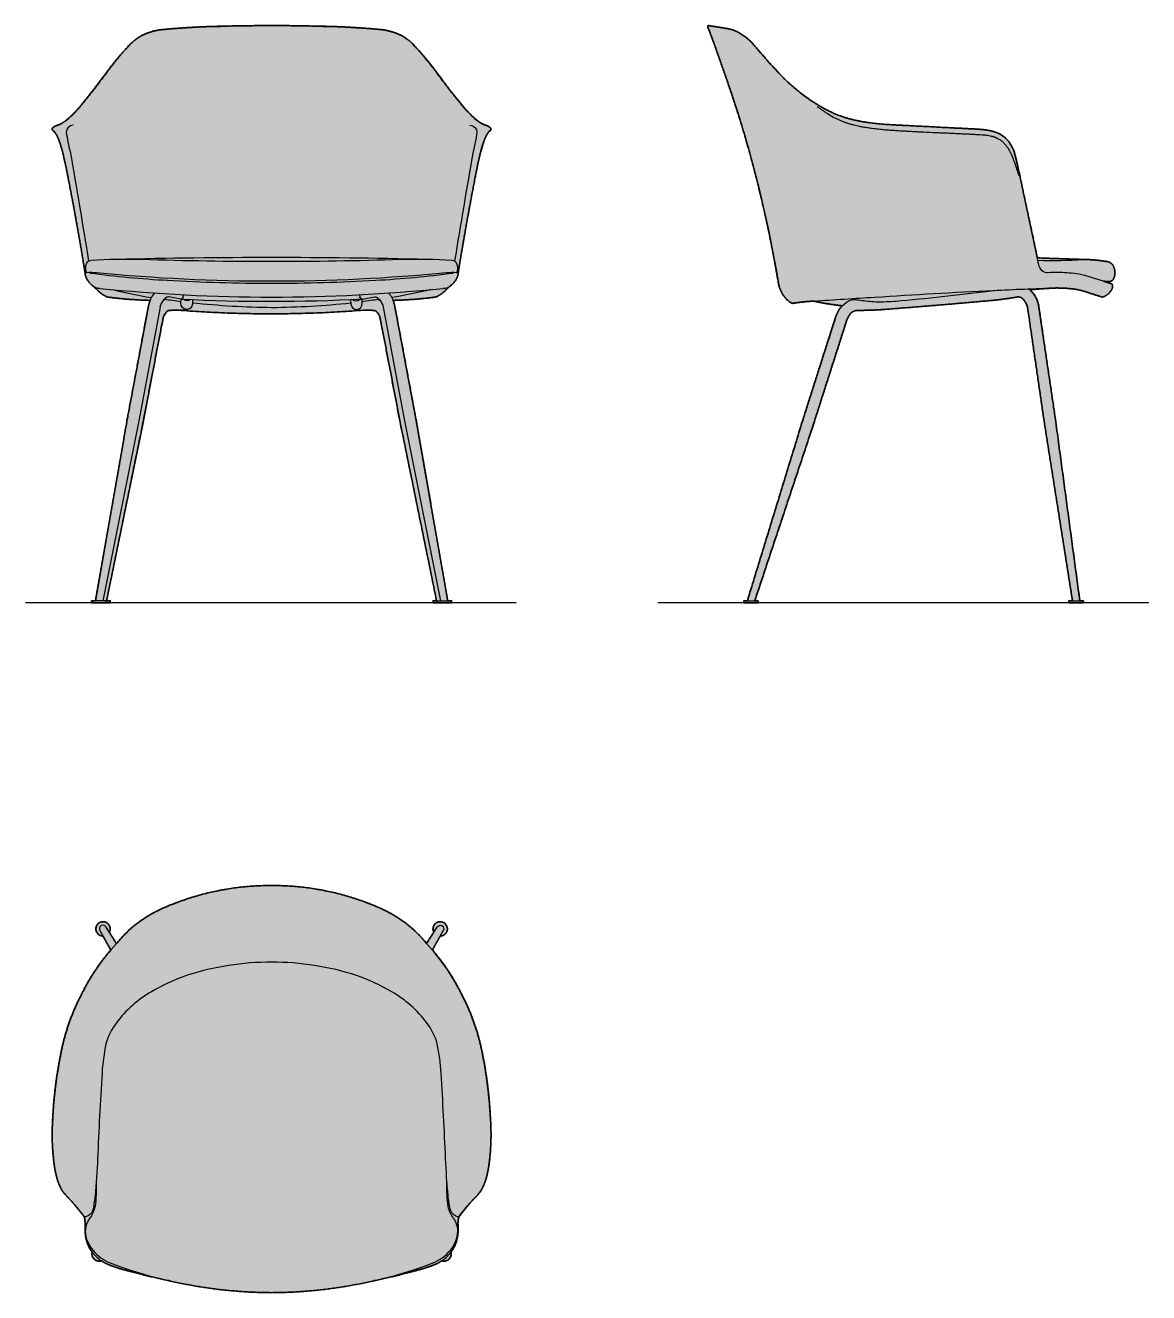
# Model space of a CAD drawing. Header units: millimetres. Extents: x 0 to 1562, y -959 to 803.
import ezdxf

# ---------------------------------------------------------------- set-up
doc = ezdxf.new("R2010")
doc.units = ezdxf.units.MM
doc.layers.add('Blocks', color=7, linetype='Continuous')
doc.layers.add('Blocks$Fill', color=7, linetype='Continuous', true_color=0xffffff)
for name, color, linetype, lineweight, true_color in [('Blocks$Inner', 7, 'Continuous', 25, 0x007f00), ('Blocks$Outline', 7, 'Continuous', 35, 0xff3f3f), ('Groud', 7, 'Continuous', 25, 0x243775)]:
    doc.layers.add(name, color=color, linetype=linetype, lineweight=lineweight, true_color=true_color)

# ---------------------------------------------------------------- blocks, each defined once
blk = doc.blocks.new('Rely HW34 Dining Chair Top')
at = {"layer": 'Blocks$Fill'}
blk.add_hatch(color=256, dxfattribs=at).paths.add_polyline_path([(76.9, -423), (76.8, -423.3), (76.8, -423.6), (76.7, -424), (76.6, -424.3), (76.6, -424.6), (76.6, -424.9), (76.6, -425.3), (76.6, -425.6), (76.6, -426), (76.6, -426.3), (76.6, -426.6), (76.6, -427), (76.7, -427.3), (76.8, -427.7), (76.8, -428), (76.9, -428.3), (77, -428.7), (77.1, -429), (77.2, -429.3), (77.4, -429.6), (77.5, -429.9), (77.7, -430.3), (77.8, -430.6), (78, -430.8), (78.2, -431.1), (78.4, -431.4), (78.6, -431.7), (78.8, -431.9), (79, -432.2), (79.2, -432.4), (79.4, -432.7), (79.7, -432.9), (79.9, -433.1), (80.1, -433.3), (80.4, -433.5), (80.7, -433.7), (80.9, -433.9), (81.2, -434.1), (81.5, -434.3), (81.8, -434.5), (82.1, -434.6), (82.4, -434.8), (82.7, -434.9), (83, -435), (83.4, -435.2), (83.7, -435.3), (84, -435.4), (84.4, -435.4), (84.7, -435.5), (85, -435.6), (85.4, -435.6), (85.7, -435.7), (86.1, -435.7), (86.4, -435.7), (86.7, -435.7), (87.1, -435.7), (87.4, -435.7), (87.8, -435.6), (88.1, -435.6), (88.4, -435.5), (88.7, -435.5), (89.1, -435.4), (89.4, -435.3), (89.7, -435.2), (90.9, -436), (92.2, -436.8), (93.5, -437.5), (94.8, -438.2), (96.1, -438.9), (97.4, -439.5), (98.8, -440.2), (100.2, -440.7), (105.5, -442.7), (111, -444.6), (116.5, -446.3), (122, -447.9), (152.6, -455.9), (183.5, -462.8), (201.2, -466.6), (218.9, -469.9), (236.7, -472.8), (254.6, -475.1), (272.6, -476.9), (290.5, -478.3), (308.5, -479.1), (326.4, -479.5), (344.3, -479.1), (362.3, -478.3), (380.3, -476.9), (398.2, -475.1), (416.1, -472.8), (433.9, -469.9), (451.7, -466.6), (469.3, -462.8), (500.2, -455.9), (530.8, -447.9), (536.3, -446.3), (541.8, -444.6), (547.3, -442.7), (552.7, -440.7), (554, -440.2), (555.4, -439.5), (556.7, -438.9), (558, -438.2), (559.3, -437.5), (560.6, -436.8), (561.9, -436), (563.1, -435.2), (563.4, -435.3), (563.8, -435.4), (564.1, -435.5), (564.4, -435.5), (564.7, -435.6), (565.1, -435.6), (565.4, -435.7), (565.7, -435.7), (566.1, -435.7), (566.4, -435.7), (566.8, -435.7), (567.1, -435.7), (567.4, -435.6), (567.8, -435.6), (568.1, -435.5), (568.5, -435.4), (568.8, -435.4), (569.1, -435.3), (569.5, -435.2), (569.8, -435), (570.1, -434.9), (570.4, -434.8), (570.7, -434.6), (571, -434.5), (571.3, -434.3), (571.6, -434.1), (571.9, -433.9), (572.2, -433.7), (572.4, -433.5), (572.7, -433.3), (572.9, -433.1), (573.2, -432.9), (573.4, -432.7), (573.6, -432.4), (573.8, -432.2), (574, -431.9), (574.2, -431.7), (574.4, -431.4), (574.6, -431.1), (574.8, -430.8), (575, -430.6), (575.1, -430.3), (575.3, -429.9), (575.4, -429.6), (575.6, -429.3), (575.7, -429), (575.8, -428.7), (575.9, -428.3), (576, -428), (576.1, -427.7), (576.1, -427.3), (576.2, -427), (576.2, -426.6), (576.2, -426.3), (576.3, -426), (576.3, -425.6), (576.3, -425.3), (576.2, -424.9), (576.2, -424.6), (576.2, -424.3), (576.1, -424), (576.1, -423.6), (576, -423.3), (575.9, -423), (576.7, -422), (577.4, -421), (578.1, -419.9), (578.8, -418.9), (579.4, -417.7), (580, -416.5), (580.6, -415.4), (581.2, -414.2), (581.7, -412.9), (582.2, -411.7), (582.6, -410.5), (583.1, -409.2), (583.5, -408), (583.8, -406.7), (584.2, -405.4), (584.5, -404.1), (584.8, -402.8), (585, -401.5), (585.2, -400.2), (585.4, -398.9), (585.6, -396.9), (585.6, -395.9), (585.7, -394.9), (585.8, -393.1), (585.8, -391.3), (585.7, -389.5), (585.7, -387.7), (585.6, -385.2), (585.6, -382.7), (585.7, -381.1), (585.9, -379.5), (585.9, -378.9), (586, -378.4), (586.1, -377.8), (586.1, -377.3), (586.2, -376.7), (586.4, -376.2), (586.5, -375.6), (586.6, -375.1), (586.6, -375), (586.7, -374.9), (586.7, -374.8), (586.7, -374.7), (586.8, -374.6), (586.8, -374.5), (586.9, -374.4), (586.9, -374.3), (587, -374.2), (587, -374.1), (587, -374), (587.1, -373.9), (587.2, -373.8), (587.2, -373.7), (587.3, -373.6), (587.3, -373.5), (589.3, -371), (599.5, -358.5), (601.8, -355.6), (604.3, -352.7), (606.9, -350), (609.5, -347.3), (611.4, -345.3), (613.2, -343.3), (614.9, -341.3), (616.6, -339.2), (617.1, -338.5), (617.5, -337.8), (618, -337.1), (618.4, -336.4), (618.8, -335.7), (619.2, -335), (619.5, -334.2), (619.9, -333.5), (621, -331), (622.1, -328.5), (623.1, -326), (624, -323.4), (624.8, -320.4), (625.6, -317.5), (626.3, -314.5), (627, -311.5), (627.6, -308.5), (628.1, -305.5), (628.6, -302.4), (629, -299.4), (629.9, -291.6), (630.6, -283.7), (631.1, -275.9), (631.4, -268), (631.5, -260.1), (631.5, -252.2), (631.2, -244.4), (630.7, -236.5), (630.1, -225.5), (629.2, -214.5), (628.1, -203.5), (626.9, -192.5), (625.4, -181.6), (623.8, -170.7), (621.9, -159.8), (619.9, -148.9), (618.8, -143.5), (617.6, -138.1), (616.4, -132.8), (615, -127.4), (613.6, -122.1), (612, -116.8), (610.3, -111.5), (608.6, -106.3), (606.7, -101.1), (604.8, -95.9), (602.7, -90.8), (600.6, -85.7), (598.4, -80.7), (596.1, -75.7), (593.7, -70.7), (586.9, -57.4), (582.4, -49.2), (577.7, -41.1), (572.7, -33.1), (567.4, -25.3), (561.8, -17.7), (556.1, -10.3), (550.1, -3), (560.8, 16.3), (561, 16.3), (561.2, 16.3), (561.4, 16.3), (561.6, 16.3), (561.8, 16.3), (562, 16.4), (562.2, 16.4), (562.4, 16.4), (562.6, 16.4), (562.8, 16.5), (563, 16.5), (563.2, 16.6), (563.4, 16.6), (563.6, 16.7), (563.8, 16.7), (564, 16.8), (564.2, 16.9), (564.3, 16.9), (564.5, 17), (564.7, 17.1), (564.9, 17.2), (565.1, 17.3), (565.3, 17.3), (565.5, 17.4), (565.7, 17.5), (565.8, 17.6), (566, 17.8), (566.2, 17.9), (566.4, 18), (566.6, 18.1), (566.7, 18.2), (566.9, 18.3), (567.1, 18.5), (567.2, 18.6), (567.4, 18.7), (567.5, 18.9), (567.7, 19), (567.8, 19.2), (568, 19.3), (568.1, 19.5), (568.3, 19.6), (568.4, 19.8), (568.5, 19.9), (568.7, 20.1), (568.8, 20.3), (568.9, 20.4), (569, 20.6), (569.2, 20.8), (569.3, 20.9), (569.4, 21.1), (569.5, 21.3), (569.6, 21.5), (569.7, 21.6), (569.8, 21.8), (569.9, 22), (569.9, 22.2), (570, 22.4), (570.1, 22.5), (570.2, 22.7), (570.2, 22.9), (570.3, 23.1), (570.4, 23.3), (570.4, 23.5), (570.5, 23.6), (570.5, 23.8), (570.6, 24), (570.6, 24.2), (570.6, 24.4), (570.7, 24.6), (570.7, 24.8), (570.7, 25), (570.8, 25.2), (570.8, 25.4), (570.8, 25.6), (570.8, 25.8), (570.8, 26), (570.8, 26.2), (570.8, 26.4), (570.8, 26.6), (570.8, 26.8), (570.8, 27), (570.8, 27.2), (570.8, 27.4), (570.7, 27.6), (570.7, 27.8), (570.7, 28), (570.6, 28.2), (570.6, 28.4), (570.5, 28.6), (570.5, 28.8), (570.4, 29), (570.4, 29.2), (570.3, 29.4), (570.2, 29.6), (570.2, 29.8), (570.1, 30), (570, 30.2), (569.9, 30.4), (569.8, 30.6), (569.8, 30.8), (569.7, 31), (569.6, 31.2), (569.5, 31.3), (569.3, 31.5), (569.2, 31.7), (569.1, 31.9), (569, 32), (568.9, 32.2), (568.8, 32.4), (568.6, 32.5), (568.5, 32.7), (568.4, 32.8), (568.2, 33), (568.1, 33.1), (568, 33.3), (567.8, 33.4), (567.7, 33.6), (567.5, 33.7), (567.4, 33.8), (567.2, 34), (567.1, 34.1), (566.9, 34.2), (566.8, 34.3), (566.6, 34.5), (566.4, 34.6), (566.3, 34.7), (566.1, 34.8), (566, 34.9), (565.8, 35), (565.6, 35.1), (565.5, 35.1), (565.3, 35.2), (565.1, 35.3), (564.9, 35.4), (564.8, 35.5), (564.6, 35.6), (564.4, 35.6), (564.2, 35.7), (564, 35.8), (563.8, 35.8), (563.6, 35.9), (563.4, 35.9), (563.2, 36), (563, 36), (562.8, 36.1), (562.6, 36.1), (562.4, 36.2), (562.2, 36.2), (562, 36.2), (561.8, 36.2), (561.6, 36.3), (561.4, 36.3), (561.2, 36.3), (561, 36.3), (560.8, 36.3), (560.6, 36.3), (560.3, 36.3), (560.1, 36.3), (559.9, 36.2), (559.7, 36.2), (559.5, 36.2), (559.3, 36.2), (559.1, 36.1), (558.9, 36.1), (558.7, 36.1), (558.5, 36), (558.3, 36), (558.1, 35.9), (557.9, 35.8), (557.7, 35.8), (557.5, 35.7), (557.3, 35.6), (557.1, 35.6), (556.9, 35.5), (556.7, 35.4), (556.5, 35.3), (556.3, 35.2), (556.2, 35.1), (556, 35), (555.8, 34.9), (555.6, 34.8), (555.5, 34.7), (555.3, 34.6), (555.1, 34.5), (555, 34.4), (554.8, 34.3), (554.7, 34.2), (554.5, 34), (554.4, 33.9), (554.2, 33.8), (554.1, 33.7), (553.9, 33.5), (553.8, 33.4), (553.7, 33.3), (553.5, 33.1), (553.4, 33), (553.3, 32.8), (553.1, 32.7), (553, 32.5), (552.9, 32.4), (552.8, 32.2), (552.7, 32.1), (552.5, 31.9), (552.4, 31.7), (552.3, 31.6), (552.2, 31.4), (552.1, 31.2), (552, 31), (551.9, 30.9), (551.8, 30.7), (551.7, 30.5), (551.7, 30.3), (551.6, 30.1), (551.5, 29.9), (551.4, 29.7), (551.4, 29.5), (551.3, 29.3), (551.2, 29.1), (551.2, 28.9), (551.1, 28.7), (551.1, 28.5), (551, 28.3), (551, 28.1), (550.9, 27.9), (550.9, 27.7), (550.9, 27.5), (550.9, 27.3), (550.8, 27.1), (550.8, 26.8), (550.8, 26.6), (550.8, 26.4), (550.8, 26.2), (550.8, 26), (550.8, 25.8), (550.8, 25.6), (550.9, 25.4), (550.9, 25.2), (550.9, 25), (550.9, 24.8), (551, 24.6), (551, 24.4), (551, 24.2), (551.1, 24), (551.1, 23.8), (551.2, 23.6), (551.2, 23.4), (551.3, 23.2), (551.4, 23), (551.4, 22.8), (551.5, 22.6), (551.6, 22.5), (551.7, 22.3), (551.7, 22.1), (551.8, 21.9), (551.9, 21.8), (552, 21.6), (542, 6), (542, 6), (538.9, 9.7), (535.6, 13.4), (532.3, 16.9), (528.8, 20.4), (525.3, 23.8), (521.6, 27), (517.9, 30.2), (514, 33.3), (510.1, 36.2), (506.1, 39.1), (502, 41.8), (497.9, 44.4), (493.7, 46.9), (489.4, 49.3), (485.1, 51.5), (480.7, 53.6), (471.7, 57.6), (462.5, 61.3), (453.2, 64.8), (443.8, 68), (434.3, 71), (424.7, 73.7), (415.1, 76.2), (405.3, 78.4), (395.6, 80.4), (385.7, 82.1), (375.9, 83.5), (366, 84.6), (356.1, 85.5), (346.2, 86.1), (336.3, 86.5), (326.4, 86.6), (316.5, 86.5), (306.6, 86.1), (296.7, 85.5), (286.8, 84.6), (276.9, 83.5), (267.1, 82.1), (257.3, 80.4), (247.5, 78.4), (237.7, 76.2), (228.1, 73.7), (218.5, 71), (209, 68), (199.6, 64.8), (190.3, 61.3), (181.1, 57.6), (172.1, 53.6), (167.7, 51.5), (163.4, 49.3), (159.1, 46.9), (154.9, 44.4), (150.8, 41.8), (146.7, 39.1), (142.7, 36.2), (138.8, 33.3), (134.9, 30.2), (131.2, 27), (127.5, 23.8), (124, 20.4), (120.5, 16.9), (117.2, 13.4), (113.9, 9.7), (110.8, 6), (110.8, 6), (100.8, 21.6), (100.9, 21.8), (101, 21.9), (101.1, 22.1), (101.2, 22.3), (101.2, 22.5), (101.3, 22.6), (101.4, 22.8), (101.4, 23), (101.5, 23.2), (101.6, 23.4), (101.6, 23.6), (101.7, 23.8), (101.7, 24), (101.8, 24.2), (101.8, 24.4), (101.8, 24.6), (101.9, 24.8), (101.9, 25), (101.9, 25.2), (102, 25.4), (102, 25.6), (102, 25.8), (102, 26), (102, 26.2), (102, 26.4), (102, 26.6), (102, 26.8), (102, 27.1), (101.9, 27.3), (101.9, 27.5), (101.9, 27.7), (101.9, 27.9), (101.8, 28.1), (101.8, 28.3), (101.7, 28.5), (101.7, 28.7), (101.6, 28.9), (101.6, 29.1), (101.5, 29.3), (101.5, 29.5), (101.4, 29.7), (101.3, 29.9), (101.2, 30.1), (101.2, 30.3), (101.1, 30.5), (101, 30.7), (100.9, 30.9), (100.8, 31), (100.7, 31.2), (100.6, 31.4), (100.5, 31.6), (100.4, 31.7), (100.3, 31.9), (100.2, 32.1), (100, 32.2), (99.9, 32.4), (99.8, 32.5), (99.7, 32.7), (99.6, 32.8), (99.4, 33), (99.3, 33.1), (99.2, 33.3), (99, 33.4), (98.9, 33.5), (98.7, 33.7), (98.6, 33.8), (98.5, 33.9), (98.3, 34), (98.2, 34.2), (98, 34.3), (97.8, 34.4), (97.7, 34.5), (97.5, 34.6), (97.4, 34.7), (97.2, 34.8), (97, 34.9), (96.8, 35), (96.7, 35.1), (96.5, 35.2), (96.3, 35.3), (96.1, 35.4), (95.9, 35.5), (95.7, 35.6), (95.5, 35.6), (95.3, 35.7), (95.1, 35.8), (94.9, 35.8), (94.7, 35.9), (94.5, 36), (94.3, 36), (94.1, 36.1), (93.9, 36.1), (93.7, 36.1), (93.5, 36.2), (93.3, 36.2), (93.1, 36.2), (92.9, 36.2), (92.7, 36.3), (92.5, 36.3), (92.3, 36.3), (92.1, 36.3), (91.8, 36.3), (91.6, 36.3), (91.4, 36.3), (91.2, 36.3), (91, 36.2), (90.8, 36.2), (90.6, 36.2), (90.4, 36.2), (90.2, 36.1), (90, 36.1), (89.8, 36), (89.6, 36), (89.4, 35.9), (89.2, 35.9), (89, 35.8), (88.8, 35.8), (88.6, 35.7), (88.4, 35.6), (88.2, 35.6), (88.1, 35.5), (87.9, 35.4), (87.7, 35.3), (87.5, 35.2), (87.4, 35.1), (87.2, 35.1), (87, 35), (86.9, 34.9), (86.7, 34.8), (86.5, 34.7), (86.4, 34.6), (86.2, 34.5), (86.1, 34.3), (85.9, 34.2), (85.8, 34.1), (85.6, 34), (85.4, 33.8), (85.3, 33.7), (85.2, 33.6), (85, 33.4), (84.9, 33.3), (84.7, 33.1), (84.6, 33), (84.4, 32.8), (84.3, 32.7), (84.2, 32.5), (84.1, 32.4), (83.9, 32.2), (83.8, 32), (83.7, 31.9), (83.6, 31.7), (83.5, 31.5), (83.4, 31.3), (83.3, 31.2), (83.2, 31), (83.1, 30.8), (83, 30.6), (82.9, 30.4), (82.8, 30.2), (82.7, 30), (82.6, 29.8), (82.6, 29.6), (82.5, 29.4), (82.4, 29.2), (82.4, 29), (82.3, 28.8), (82.3, 28.6), (82.2, 28.4), (82.2, 28.2), (82.1, 28), (82.1, 27.8), (82.1, 27.6), (82.1, 27.4), (82, 27.2), (82, 27), (82, 26.8), (82, 26.6), (82, 26.4), (82, 26.2), (82, 26), (82, 25.8), (82, 25.6), (82, 25.4), (82.1, 25.2), (82.1, 25), (82.1, 24.8), (82.1, 24.6), (82.2, 24.4), (82.2, 24.2), (82.3, 24), (82.3, 23.8), (82.4, 23.6), (82.4, 23.5), (82.5, 23.3), (82.5, 23.1), (82.6, 22.9), (82.7, 22.7), (82.7, 22.5), (82.8, 22.4), (82.9, 22.2), (83, 22), (83, 21.8), (83.1, 21.6), (83.2, 21.5), (83.3, 21.3), (83.4, 21.1), (83.5, 20.9), (83.7, 20.8), (83.8, 20.6), (83.9, 20.4), (84, 20.3), (84.1, 20.1), (84.3, 19.9), (84.4, 19.8), (84.5, 19.6), (84.7, 19.5), (84.8, 19.3), (85, 19.2), (85.1, 19), (85.3, 18.9), (85.4, 18.7), (85.6, 18.6), (85.8, 18.5), (85.9, 18.3), (86.1, 18.2), (86.3, 18.1), (86.4, 18), (86.6, 17.9), (86.8, 17.8), (87, 17.6), (87.2, 17.5), (87.3, 17.4), (87.5, 17.3), (87.7, 17.3), (87.9, 17.2), (88.1, 17.1), (88.3, 17), (88.5, 16.9), (88.7, 16.9), (88.9, 16.8), (89.1, 16.7), (89.2, 16.7), (89.4, 16.6), (89.6, 16.6), (89.8, 16.5), (90, 16.5), (90.2, 16.4), (90.4, 16.4), (90.6, 16.4), (90.8, 16.4), (91, 16.3), (91.2, 16.3), (91.4, 16.3), (91.6, 16.3), (91.8, 16.3), (92, 16.3), (102.7, -3), (96.7, -10.3), (91, -17.7), (85.4, -25.3), (80.2, -33.1), (75.1, -41.1), (70.4, -49.2), (65.9, -57.4), (59.2, -70.7), (56.7, -75.7), (54.4, -80.7), (52.2, -85.7), (50.1, -90.8), (48, -95.9), (46.1, -101.1), (44.2, -106.3), (42.5, -111.5), (40.8, -116.8), (39.3, -122.1), (37.8, -127.4), (36.4, -132.8), (35.2, -138.1), (34, -143.5), (33, -148.9), (30.9, -159.8), (29.1, -170.7), (27.4, -181.6), (25.9, -192.5), (24.7, -203.5), (23.6, -214.5), (22.7, -225.5), (22.1, -236.5), (21.6, -244.4), (21.4, -252.2), (21.3, -260.1), (21.4, -268), (21.7, -275.9), (22.2, -283.7), (22.9, -291.6), (23.8, -299.4), (24.2, -302.4), (24.7, -305.5), (25.2, -308.5), (25.8, -311.5), (26.5, -314.5), (27.2, -317.5), (28, -320.4), (28.8, -323.4), (29.8, -326), (30.7, -328.5), (31.8, -331), (32.9, -333.5), (33.3, -334.2), (33.6, -335), (34, -335.7), (34.4, -336.4), (34.8, -337.1), (35.3, -337.8), (35.7, -338.5), (36.2, -339.2), (37.9, -341.3), (39.6, -343.3), (41.5, -345.3), (43.3, -347.3), (45.9, -350), (48.5, -352.7), (51, -355.6), (53.3, -358.5), (63.5, -371), (65.5, -373.5), (65.6, -373.6), (65.6, -373.7), (65.7, -373.8), (65.7, -373.9), (65.8, -374), (65.8, -374.1), (65.9, -374.2), (65.9, -374.3), (65.9, -374.4), (66, -374.5), (66, -374.6), (66.1, -374.7), (66.1, -374.8), (66.1, -374.9), (66.2, -375), (66.2, -375.1), (66.3, -375.6), (66.5, -376.2), (66.6, -376.7), (66.7, -377.3), (66.8, -377.8), (66.8, -378.4), (66.9, -378.9), (66.9, -379.5), (67.1, -381.1), (67.2, -382.7), (67.2, -385.2), (67.1, -387.7), (67.1, -389.5), (67, -391.3), (67.1, -393.1), (67.1, -394.9), (67.2, -395.9), (67.2, -396.9), (67.3, -397.9), (67.5, -398.9), (67.6, -400.2), (67.8, -401.5), (68.1, -402.8), (68.3, -404.1), (68.6, -405.4), (69, -406.7), (69.3, -408), (69.7, -409.2), (70.2, -410.5), (70.6, -411.7), (71.1, -412.9), (71.7, -414.2), (72.2, -415.4), (72.8, -416.5), (73.4, -417.7), (74, -418.9), (74.7, -419.9), (75.4, -421), (76.2, -422)], flags=0)
at = {"layer": 'Blocks$Inner'}
for p, q in [((87.6, 24.1), (102.7, -3)), ((110.8, 6), (96.3, 28.7)), ((542, 6), (556.5, 28.7)), ((565.2, 24.1), (550.1, -3)), ((53.3, -358.5), (63.5, -371)), ((589.3, -371), (599.5, -358.5))]:
    blk.add_line(p, q, dxfattribs=at)
for centre, radius, start, end in [((324.7, -283.2), 369.8, 89.742, 114.3828), ((328.1, -283.2), 369.8, 65.6172, 90.258), ((245.6, -104.3), 174.2, 114.9651, 140.6949), ((407.2, -104.3), 174.2, 39.3051, 65.0349), ((92, 26.3), 10, 331.9809, 269.8211), ((560.8, 26.3), 10, 270.1789, 208.0191), ((92.1, 26.5), 5.1, 120.9138, 207.6911), ((91.8, 26.3), 5.14, 27.7474, 116.2981), ((325, -193.4), 292.6, 137.0467, 154.1534), ((327.8, -193.4), 292.6, 25.8466, 42.9533), ((325.9, -404.3), 384.3, 89.9313, 107.8276), ((326.9, -404.3), 384.3, 72.1724, 90.0687), ((315.6, -332.9), 313.5, 110.0248, 119.9093), ((337.2, -332.9), 313.5, 60.0907, 69.9752), ((326.6, -203.7), 298.8, 152.5013, 169.428), ((240.3, -202), 162.4, 119.9093, 142.9994), ((412.5, -202), 162.4, 37.0006, 60.0907), ((326.2, -203.7), 298.8, 10.572, 27.4987), ((181.6, -157.7), 88.9, 142.9994, 164.1444), ((471.2, -157.7), 88.9, 15.8556, 37.0006), ((379.8, -192.2), 289.7, 168.2958, 176.4474), ((273, -192.2), 289.7, 3.5526, 11.7042), ((629.6, -267.5), 608.3, 168.7562, 177.0756), ((23.2, -267.5), 608.3, 2.9244, 11.2438), ((6303.1, -560), 6224.4, 176.44743, 177.54375), ((-5650.3, -560), 6224.4, 2.45625, 3.55257), ((344.3, -259.2), 323, 175.9752, 187.1554), ((308.6, -259.2), 323, 352.8446, 4.0248), ((171.7, -280.9), 149.1, 187.1373, 196.5704), ((481.1, -280.9), 149.1, 343.4296, 352.8627), ((123.7, -291), 100.2, 198.878, 205.0975), ((71.8, -315.1), 43.1, 205.3255, 214.0913), ((581, -315.1), 43.1, 325.9087, 334.6745), ((529.1, -291), 100.2, 334.9025, 341.122), ((133.2, -261.1), 124.5, 218.8126, 223.7876), ((519.6, -261.1), 124.5, 316.2124, 321.1874), ((97.6, -394.9), 30.4, 156.6209, 178.0479), ((102.3, -395.7), 35, 146.0699, 158.385), ((550.6, -395.7), 35, 21.615, 33.9301), ((555.2, -394.9), 30.4, 1.9521, 23.3791), ((137.4, -391.5), 70.3, 176.9253, 182.7615), ((101.2, -394), 34.1, 181.464, 188.2137), ((101.1, -393.8), 33.9, 180.1359, 205.5766), ((119.2, -392.9), 52.1, 186.629, 209.9168), ((539.9, -391.1), 45.7, 319.2314, 356.5309), ((533.7, -392.9), 52.1, 330.0832, 353.371), ((536.6, -392.8), 49.2, 352.8225, 357.4999), ((515.5, -391.5), 70.3, 357.2385, 3.0747), ((112.9, -391.1), 45.7, 202.2434, 220.7686), ((122.2, -388.7), 56.8, 212.0595, 232.5429), ((126.9, -379), 64.2, 220.7686, 246.9525), ((525.9, -379), 64.2, 293.0475, 319.2314), ((530.6, -388.7), 56.8, 307.4571, 327.9405), ((86.6, -425.7), 10, 164.718, 287.8774), ((122.3, -385.9), 59.1, 234.0791, 247.9897), ((330.1, 171.2), 650.7, 249.4583, 269.6755), ((322.7, 171.2), 650.7, 270.3245, 290.5417), ((530.5, -385.9), 59.1, 292.0103, 305.9209), ((566.2, -425.7), 10, 252.1226, 15.282), ((175.2, -248.7), 206.1, 248.6581, 255.0492), ((367.1, 431.1), 912.5, 254.4162, 258.3908), ((285.7, 431.1), 912.5, 281.6092, 285.5838), ((477.6, -248.7), 206.1, 284.9508, 291.3419)]:
    blk.add_arc(centre, radius, start, end, dxfattribs=at)
at = {"layer": 'Blocks$Inner', "extrusion": (0, 0, -1)}
for centre, radius, start, end in [((-561.1, 26.3), 5.14, 27.7474, 116.2981), ((-560.7, 26.5), 5.1, 120.9138, 207.6911), ((1079.5, -241.1), 1165.1, 182.5625, 185.0979), ((-1732.3, -241.1), 1165.1, 354.9021, 357.4375), ((89.1, -335.4), 171.7, 177.1689, 188.1644), ((-741.9, -335.4), 171.7, 351.8356, 2.8311), ((40.2, -432.7), 119.4, 134.3902, 141.592), ((61.2, -332), 142.7, 185.0979, 192.4556), ((-714, -332), 142.7, 347.5444, 354.9021), ((-693, -432.7), 119.4, 38.408, 45.6098), ((-64.4, -360.4), 14, 189.4948, 240.9336), ((-37.4, -349.6), 44.7, 193.2921, 216.6211), ((-615.4, -349.6), 44.7, 323.3789, 346.7079), ((-588.5, -360.4), 14, 299.0664, 350.5052), ((31.6, -448.3), 122.6, 140.871, 142.37), ((-60.2, -376.8), 6.19, 148.1387, 164.346), ((-44.1, -381), 22.8, 165.1322, 176.3163), ((-64.8, -361.2), 13.1, 240.9336, 262.5145), ((-12.7, -385.5), 54.6, 173.6435, 176.9901), ((13.3, -384.6), 80.5, 178.6477, 182.2573), ((-588, -361.2), 13.1, 277.4855, 299.0664), ((-640.1, -385.5), 54.6, 3.0099, 6.3565), ((-666.1, -384.6), 80.5, 357.7427, 1.3523), ((-608.7, -381), 22.8, 3.6837, 14.8678), ((-592.6, -376.8), 6.19, 15.654, 31.8613), ((-684.4, -448.3), 122.6, 37.63, 39.129)]:
    blk.add_arc(centre, radius, start, end, dxfattribs=at)
at = {"layer": 'Blocks$Outline'}
for points, weights, knots in [([(542, 6), (542, 6), (542, 6), (516.8, 36.8), (480.7, 53.6), (407.2, 86.9), (326.4, 86.6), (245.6, 86.9), (172.1, 53.6), (136, 36.8), (110.8, 6), (110.8, 6), (110.8, 6)], [0.999992318345, 0.999996157845, 1, 0.974897666677, 1, 0.97696955774, 1, 0.97696955774, 1, 0.974897666677, 1, 0.999996157845, 0.999992318345], [581.867717, 581.867717, 581.867717, 581.897895, 581.897895, 660.134418, 660.134418, 819.155153, 819.155153, 978.175888, 978.175888, 1056.412411, 1056.412411, 1056.44259, 1056.44259, 1056.44259]), ([(100.8, 21.6), (104.4, 28.3), (98.9, 33.5), (93.4, 38.8), (86.9, 34.9), (80.3, 31), (82.4, 23.6), (84.4, 16.3), (92, 16.3)], [1, 0.796212864998, 1, 0.796212864998, 1, 0.796212864998, 1, 0.796212864998, 1], [0, 0, 0, 12.995734, 12.995734, 25.991468, 25.991468, 38.987202, 38.987202, 51.982936, 51.982936, 51.982936]), ([(560.8, 16.3), (568.4, 16.3), (570.5, 23.6), (572.5, 31), (566, 34.9), (559.4, 38.8), (553.9, 33.5), (548.4, 28.3), (552, 21.6)], [1, 0.796212864998, 1, 0.796212864998, 1, 0.796212864998, 1, 0.796212864998, 1], [0, 0, 0, 12.995734, 12.995734, 25.991468, 25.991468, 38.987202, 38.987202, 51.982936, 51.982936, 51.982936]), ([(102.7, -3), (78.1, -31.7), (61.6, -65.8), (41.1, -105.2), (33, -148.9), (24.3, -192.3), (22.1, -236.5), (19.9, -268), (23.8, -299.4), (25.3, -311.6), (28.8, -323.4), (30.6, -328.5), (32.9, -333.5), (34.3, -336.5), (36.2, -339.2), (39.6, -343.4), (43.3, -347.3), (48.7, -352.6), (53.3, -358.5), (58.4, -364.7), (63.5, -371), (64.5, -372.2), (65.5, -373.5), (66, -374.3), (66.2, -375.1), (66.8, -377.3), (66.9, -379.5), (67.1, -381.1), (67.2, -382.7), (67.2, -385.2), (67.1, -387.7), (66.9, -391.3), (67.1, -394.9), (67.2, -396.9), (67.5, -398.9), (68.7, -409.6), (74, -418.9), (75.4, -421), (76.9, -423)], [0.997337685417, 0.990423836696, 1, 0.989110258835, 1, 0.997365739935, 1, 0.995244251722, 1, 0.996613650972, 1, 0.998527484423, 1, 0.997075655351, 1, 0.999057714953, 1, 0.998025736912, 1, 1, 1, 0.999914443054, 1, 0.990014699835, 1, 0.99524089546, 1, 0.999573564139, 1, 0.999503934211, 1, 0.998703285209, 1, 0.998265786591, 1, 0.979420993039, 1, 0.99603526554, 0.994043622453], [1068.556, 1068.556, 1068.556, 1143.771723, 1143.771723, 1232.031435, 1232.031435, 1320.357032, 1320.357032, 1383.380541, 1383.380541, 1407.925906, 1407.925906, 1418.807518, 1418.807518, 1425.396875, 1425.396875, 1436.209783, 1436.209783, 1451.219662, 1451.219662, 1467.353795, 1467.353795, 1470.560067, 1470.560067, 1472.3104, 1472.3104, 1476.768452, 1476.768452, 1479.955639, 1479.955639, 1485.027282, 1485.027282, 1492.18975, 1492.18975, 1496.206572, 1496.206572, 1517.362469, 1517.362469, 1522.416365, 1522.416365, 1522.416365]), ([(575.9, -423), (577.4, -421), (578.8, -418.9), (584.1, -409.6), (585.4, -398.9), (585.6, -396.9), (585.7, -394.9), (585.9, -391.3), (585.7, -387.7), (585.6, -385.2), (585.6, -382.7), (585.7, -381.1), (585.9, -379.5), (586, -377.3), (586.6, -375.1), (586.9, -374.3), (587.3, -373.5), (588.3, -372.2), (589.3, -371), (594.4, -364.7), (599.5, -358.5), (604.1, -352.6), (609.5, -347.3), (613.3, -343.4), (616.6, -339.2), (618.5, -336.5), (619.9, -333.5), (622.2, -328.5), (624, -323.4), (627.5, -311.6), (629, -299.4), (633, -268), (630.7, -236.5), (628.5, -192.3), (619.9, -148.9), (611.7, -105.2), (591.2, -65.8), (574.7, -31.7), (550.1, -3)], [0.994043622453, 0.99603526554, 1, 0.979420993039, 1, 0.999167063938, 1, 0.998703285209, 1, 0.999503934211, 1, 0.999573564139, 1, 0.99524089546, 1, 0.990014699835, 1, 0.999914443054, 1, 1, 1, 0.998025736912, 1, 0.999057714953, 1, 0.997075655351, 1, 0.998527484423, 1, 0.996613650972, 1, 0.995244251722, 1, 0.997365739935, 1, 0.989110258835, 1, 0.990423836696, 0.997337685417], [115.895148, 115.895148, 115.895148, 120.949045, 120.949045, 142.104942, 142.104942, 146.120556, 146.120556, 153.283024, 153.283024, 158.354667, 158.354667, 161.541854, 161.541854, 165.999907, 165.999907, 167.750239, 167.750239, 170.956512, 170.956512, 187.090645, 187.090645, 202.100524, 202.100524, 212.913432, 212.913432, 219.502789, 219.502789, 230.384401, 230.384401, 254.929766, 254.929766, 317.953275, 317.953275, 406.278872, 406.278872, 494.538584, 494.538584, 569.754307, 569.754307, 569.754307]), ([(76.9, -423), (75.3, -428.8), (79.7, -432.9), (84, -437), (89.7, -435.2)], [1, 0.859050529281, 1, 0.859050529281, 1], [0, 0, 0, 10.789897, 10.789897, 21.579794, 21.579794, 21.579794]), ([(89.7, -435.2), (94.6, -438.5), (100.2, -440.7), (110.9, -444.9), (122, -447.9), (152.5, -456.4), (183.5, -462.8)], [0.997897802125, 0.993911305796, 1, 0.998445101249, 1, 0.999398566525, 1], [1540.149452, 1540.149452, 1540.149452, 1552.017894, 1552.017894, 1575.012588, 1575.012588, 1638.311514, 1638.311514, 1638.311514]), ([(469.3, -462.8), (500.3, -456.4), (530.8, -447.9), (541.9, -444.9), (552.7, -440.7), (558.2, -438.5), (563.1, -435.2)], [1, 0.999398566525, 1, 0.998445101249, 1, 0.993911305796, 0.997897802125], [0, 0, 0, 63.298926, 63.298926, 86.29362, 86.29362, 98.162061, 98.162061, 98.162061]), ([(563.1, -435.2), (568.8, -437), (573.2, -432.9), (577.5, -428.8), (575.9, -423)], [1, 0.859050529281, 1, 0.859050529281, 1], [0, 0, 0, 10.789897, 10.789897, 21.579794, 21.579794, 21.579794]), ([(183.5, -462.8), (254, -479.1), (326.4, -479.5), (398.8, -479.1), (469.3, -462.8)], [0.992743469524, 0.990258361961, 1, 0.990258361961, 0.992743469524], [214.701461, 214.701461, 214.701461, 358.791913, 358.791913, 502.882365, 502.882365, 502.882365])]:
    blk.add_rational_spline(points, weights, degree=2, knots=knots, dxfattribs=at)
for points in [[(110.8, 6), (105.8, 13.8), (100.8, 21.6)], [(552, 21.6), (547, 13.8), (542, 6)], [(92, 16.3), (97.4, 6.6), (102.7, -3)], [(550.1, -3), (555.5, 6.6), (560.8, 16.3)]]:
    blk.add_open_spline(points, degree=2, dxfattribs=at)
blk = doc.blocks.new('Rely HW34 Dining Chair Side')
at = {"layer": 'Blocks$Fill'}
blk.add_hatch(color=256, dxfattribs=at).paths.add_polyline_path([(124.3, 3), (119.5, 3), (119.5, 0), (139.5, 0), (139.5, 3), (134.6, 3), (262.1, 391.8), (262.4, 392.7), (262.8, 393.6), (263.2, 394.5), (263.6, 395.4), (264, 396.3), (264.5, 397.2), (264.9, 398.1), (265.4, 399), (265.6, 399.4), (265.8, 399.7), (266.1, 400.1), (266.3, 400.4), (266.5, 400.8), (266.8, 401.1), (267.1, 401.4), (267.4, 401.8), (267.7, 402.1), (268, 402.4), (268.3, 402.7), (268.6, 403), (268.9, 403.3), (269.3, 403.6), (269.6, 403.8), (270, 404.1), (270.4, 404.3), (270.7, 404.6), (271.1, 404.8), (271.5, 405), (271.9, 405.2), (272.3, 405.4), (272.7, 405.6), (273.1, 405.7), (273.5, 405.9), (273.9, 406), (274.3, 406.2), (274.7, 406.3), (275.1, 406.4), (275.6, 406.5), (276, 406.6), (276.4, 406.6), (286.2, 406.7), (296.1, 406.9), (305.9, 407.4), (315.7, 408), (460.2, 420), (470.3, 421.1), (480.3, 422.3), (490.3, 423.7), (500.3, 425.3), (500.6, 425.3), (500.9, 425.3), (501.2, 425.3), (501.5, 425.3), (501.8, 425.2), (502.1, 425.2), (502.4, 425.1), (502.7, 425), (503, 425), (503.3, 424.9), (503.6, 424.8), (503.8, 424.7), (504.1, 424.6), (504.4, 424.5), (504.7, 424.3), (505, 424.2), (505.3, 424.1), (505.5, 423.9), (505.8, 423.7), (506.1, 423.6), (506.3, 423.4), (506.6, 423.2), (506.8, 423), (507.1, 422.8), (507.3, 422.6), (507.5, 422.4), (507.7, 422.2), (508, 422), (508.2, 421.8), (508.4, 421.6), (508.5, 421.3), (508.7, 421.1), (509, 420.8), (509.2, 420.5), (509.5, 420.2), (509.7, 419.8), (510, 419.5), (510.2, 419.2), (510.4, 418.9), (510.7, 418.5), (510.9, 418.2), (511.1, 417.8), (511.3, 417.5), (511.5, 417.1), (511.7, 416.8), (511.9, 416.4), (512.1, 416), (512.2, 415.7), (512.4, 415.3), (512.6, 414.9), (512.7, 414.5), (512.9, 414.1), (513, 413.8), (513.1, 413.4), (513.2, 413), (513.4, 412.6), (513.5, 412.2), (513.6, 411.8), (513.7, 411.4), (513.8, 411), (513.8, 410.6), (513.9, 410.2), (514, 409.8), (514.1, 409.4), (536.8, 253.2), (576.4, 3), (571.5, 3), (571.5, 0), (591.5, 0), (591.5, 3), (586.6, 3), (529.2, 413.9), (529.1, 414.6), (528.9, 415.4), (528.7, 416.1), (528.5, 416.9), (528.3, 417.6), (528.1, 418.4), (527.8, 419.1), (527.6, 419.9), (527.3, 420.6), (527, 421.3), (526.7, 422.1), (526.3, 422.8), (526, 423.5), (525.6, 424.2), (525.3, 424.9), (524.9, 425.6), (524.5, 426.3), (524.1, 426.9), (523.6, 427.6), (523.2, 428.3), (522.7, 428.9), (522.2, 429.5), (521.8, 430.2), (521.3, 430.8), (520.8, 431.4), (520.2, 432), (519.7, 432.5), (519.2, 433.1), (518.6, 433.7), (518, 434.2), (517.5, 434.7), (516.9, 435.2), (534.7, 436.7), (552.6, 437.7), (556.4, 437.7), (560.3, 437.6), (564.2, 437.5), (568, 437.3), (571.9, 436.9), (575.7, 436.6), (579.6, 436.1), (583.4, 435.5), (585.9, 434.9), (588.5, 434.3), (591, 433.5), (593.5, 432.8), (618, 425.1), (618.4, 425.3), (618.8, 425.4), (619.2, 425.5), (619.6, 425.7), (620, 425.8), (620.5, 426), (620.9, 426.1), (621.3, 426.3), (621.6, 426.5), (622, 426.7), (622.4, 426.9), (622.8, 427.1), (623.2, 427.4), (623.6, 427.6), (623.9, 427.8), (624.3, 428.1), (624.7, 428.3), (625, 428.6), (625.4, 428.9), (625.7, 429.1), (626, 429.4), (626.4, 429.7), (626.7, 430), (627, 430.3), (627.3, 430.6), (627.6, 430.9), (627.9, 431.3), (628.2, 431.6), (628.5, 431.9), (628.7, 432.3), (629, 432.6), (629.2, 433), (629.4, 433.1), (629.6, 433.3), (629.7, 433.5), (629.9, 433.8), (630, 434), (630.2, 434.2), (630.3, 434.4), (630.4, 434.6), (630.6, 434.8), (630.7, 435.1), (630.8, 435.3), (630.9, 435.5), (631, 435.8), (631.1, 436), (631.2, 436.2), (631.3, 436.5), (631.4, 436.7), (631.5, 437), (631.6, 437.2), (631.7, 437.5), (631.7, 437.7), (631.8, 438), (631.8, 438.2), (631.9, 438.5), (631.9, 438.7), (632, 439), (632, 439.2), (632, 439.5), (632.1, 439.8), (632.1, 440), (632.1, 440.3), (632.1, 440.5), (632.1, 440.6), (632.1, 440.6), (632.1, 440.7), (632.1, 440.7), (632.1, 440.8), (632.1, 440.9), (632.1, 440.9), (632.1, 441), (632.1, 441.1), (632.1, 441.1), (632.1, 441.2), (632.1, 441.2), (632.1, 441.3), (632.1, 441.4), (632.1, 441.4), (632.1, 441.5), (632.1, 441.6), (632.1, 441.6), (632, 441.7), (632, 441.8), (632, 441.8), (632, 441.9), (632, 441.9), (631.9, 442), (631.9, 442.1), (631.9, 442.1), (631.9, 442.2), (631.8, 442.3), (631.8, 442.3), (631.8, 442.4), (631.7, 442.4), (631.7, 442.5), (631.7, 442.5), (631.6, 442.6), (631.6, 442.7), (631.6, 442.7), (631.5, 442.8), (631.5, 442.8), (631.4, 442.9), (631.4, 442.9), (631.4, 443), (631.3, 443), (631.3, 443.1), (631.2, 443.1), (631.2, 443.2), (631.1, 443.2), (631.1, 443.2), (631, 443.3), (631, 443.3), (630.9, 443.4), (630.9, 443.4), (630.8, 443.4), (630.7, 443.5), (630.7, 443.5), (630.6, 443.5), (630.6, 443.5), (630.5, 443.6), (630.5, 443.6), (630.4, 443.6), (630.4, 443.7), (630.3, 443.7), (630.2, 443.7), (630.2, 443.7), (630.1, 443.7), (619.5, 447.1), (621.5, 446.9), (623.4, 446.8), (625.4, 446.7), (627.4, 446.6), (627.6, 446.6), (627.9, 446.6), (628.1, 446.7), (628.3, 446.7), (628.6, 446.8), (628.8, 446.8), (629, 446.8), (629.1, 446.9), (629.2, 446.9), (629.3, 447), (629.5, 447), (629.6, 447), (629.7, 447.1), (629.8, 447.1), (629.9, 447.2), (630.1, 447.2), (630.2, 447.3), (630.3, 447.3), (630.4, 447.4), (630.5, 447.5), (630.6, 447.5), (630.7, 447.6), (630.9, 447.7), (631, 447.7), (631.1, 447.8), (631.2, 447.9), (631.3, 448), (631.4, 448), (631.5, 448.1), (631.6, 448.2), (631.7, 448.3), (631.8, 448.4), (631.9, 448.4), (632, 448.5), (632.1, 448.6), (632.2, 448.7), (632.3, 448.8), (632.4, 448.9), (632.5, 449), (632.6, 449.1), (632.6, 449.2), (632.7, 449.3), (632.8, 449.4), (632.9, 449.5), (633, 449.6), (633, 449.7), (633.2, 449.9), (633.3, 450.1), (633.4, 450.3), (633.5, 450.5), (633.7, 450.8), (633.8, 451), (634, 451.4), (634.1, 451.9), (634.3, 452.4), (634.5, 452.9), (634.6, 453.4), (634.8, 453.8), (634.9, 454.3), (635, 454.8), (635.1, 455.4), (635.2, 455.9), (635.2, 456.4), (635.3, 456.9), (635.4, 457.4), (635.4, 457.9), (635.4, 458.4), (635.4, 459), (635.4, 459.5), (635.4, 460), (635.4, 460.5), (635.3, 461), (635.2, 461.6), (635.2, 462.1), (635.1, 462.6), (635, 463.1), (634.9, 463.6), (634.8, 464.1), (634.6, 464.6), (634.5, 465.1), (634.3, 465.5), (634.1, 466), (634, 466.5), (633.8, 466.9), (633.6, 467.3), (633.5, 467.7), (633.4, 467.8), (633.3, 468), (633.2, 468.2), (633.1, 468.4), (633, 468.6), (632.9, 468.7), (632.8, 468.9), (632.7, 469.1), (632.6, 469.3), (632.5, 469.4), (632.4, 469.6), (632.3, 469.8), (632.2, 469.9), (632.1, 470.1), (631.9, 470.3), (631.8, 470.4), (631.7, 470.6), (631.5, 470.7), (631.4, 470.9), (631.2, 471), (631.1, 471.2), (630.9, 471.3), (630.8, 471.5), (630.6, 471.6), (630.5, 471.8), (630.3, 471.9), (630.2, 472), (630, 472.2), (629.8, 472.3), (629.7, 472.4), (629.5, 472.5), (629.3, 472.6), (629.1, 472.8), (629, 472.9), (628.8, 473), (628.6, 473.1), (628.4, 473.2), (628.2, 473.3), (628, 473.4), (627.9, 473.5), (627.7, 473.5), (627.5, 473.6), (627.3, 473.7), (627.1, 473.8), (626.9, 473.8), (626.7, 473.9), (626.5, 474), (626.3, 474), (626.1, 474.1), (625.9, 474.1), (625.7, 474.2), (625.5, 474.2), (625.4, 474.3), (625.2, 474.3), (625, 474.3), (624.8, 474.4), (624.4, 474.4), (624, 474.5), (619.9, 475.1), (615.8, 475.7), (611.7, 476.2), (607.6, 476.6), (603.5, 476.9), (599.3, 477.2), (595.2, 477.3), (591.1, 477.4), (527.6, 479.6), (503, 594.3), (498, 616.8), (496.6, 622.1), (495.9, 624.7), (495.5, 626), (495.1, 627.2), (494.7, 628.4), (494.2, 629.6), (493.8, 630.6), (493.3, 631.6), (492.9, 632.6), (492.5, 633.4), (491.7, 635), (491, 636.2), (490.4, 637.3), (489.8, 638.3), (489.2, 639.2), (488.6, 640), (487.9, 640.9), (487.2, 641.8), (486.5, 642.7), (485.6, 643.7), (484.8, 644.6), (483.9, 645.5), (483, 646.4), (482.1, 647.2), (481.6, 647.6), (481.1, 648), (480.7, 648.4), (480.2, 648.7), (479.7, 649.1), (479.1, 649.5), (478.1, 650.2), (477, 650.8), (475.9, 651.4), (474.8, 652), (473.7, 652.6), (472.6, 653.1), (471.4, 653.6), (470.4, 654), (469.7, 654.3), (468.4, 654.7), (467.5, 655), (466.2, 655.4), (464.3, 655.9), (463, 656.2), (461.6, 656.5), (459.9, 656.9), (458, 657.2), (455.9, 657.5), (453.6, 657.8), (448.5, 658.3), (316.7, 665.1), (306.4, 666), (297.8, 667), (291.4, 667.9), (282.4, 669.3), (275.5, 670.7), (273.1, 671.3), (268.2, 672.5), (263.4, 673.8), (258.6, 675.2), (253.9, 676.9), (249.2, 678.6), (246.9, 679.5), (244.6, 680.5), (242.3, 681.5), (240.1, 682.6), (235.6, 684.8), (231.2, 687.2), (222.6, 692.1), (215.3, 696.7), (208.2, 701.5), (201.3, 706.5), (194.5, 711.8), (187.9, 717.3), (181.5, 723.1), (175.3, 729), (169.3, 735.2), (151.8, 754.4), (134.8, 774.1), (133.8, 775.3), (132.8, 776.4), (131.7, 777.5), (130.7, 778.6), (129.6, 779.7), (128.5, 780.8), (127.4, 781.8), (126.2, 782.8), (125.1, 783.8), (123.9, 784.8), (122.7, 785.8), (121.5, 786.7), (120.3, 787.6), (119.1, 788.5), (117.8, 789.3), (116.5, 790.2), (115.4, 790.9), (114.2, 791.7), (113.1, 792.4), (111.9, 793.1), (110.7, 793.7), (109.4, 794.3), (108.2, 794.9), (106.9, 795.4), (105.6, 795.9), (104.3, 796.4), (103, 796.8), (101.7, 797.2), (100.4, 797.6), (99, 797.9), (97.7, 798.2), (96.4, 798.4), (71.1, 802.4), (70.8, 802.5), (70.6, 802.5), (70.4, 802.5), (70.1, 802.5), (70.1, 802.5), (70.1, 802.5), (70.1, 802.5), (70.1, 802.6), (70.1, 802.6), (70.1, 802.6), (70, 802.6), (70, 802.6), (70, 802.6), (70, 802.6), (70, 802.6), (70, 802.6), (70, 802.6), (69.9, 802.6), (69.9, 802.6), (69.9, 802.6), (69.9, 802.6), (69.9, 802.6), (69.9, 802.5), (69.8, 802.5), (69.8, 802.5), (69.8, 802.5), (69.8, 802.5), (69.8, 802.5), (69.8, 802.5), (69.8, 802.5), (69.7, 802.5), (69.7, 802.5), (69.7, 802.5), (69.7, 802.5), (69.7, 802.5), (69.7, 802.5), (69.6, 802.5), (69.6, 802.5), (69.6, 802.5), (69.6, 802.5), (69.6, 802.5), (69.6, 802.5), (69.6, 802.4), (69.5, 802.4), (69.5, 802.4), (69.5, 802.4), (69.5, 802.4), (69.5, 802.4), (69.5, 802.4), (69.5, 802.4), (69.5, 802.4), (69.4, 802.4), (69.4, 802.4), (69.4, 802.3), (69.4, 802.3), (69.4, 802.3), (69.4, 802.3), (69.4, 802.3), (69.4, 802.3), (69.4, 802.3), (69.3, 802.3), (69.3, 802.3), (69.3, 802.2), (69.3, 802.2), (69.3, 802.2), (69.3, 802.2), (69.3, 802.2), (69.3, 802.2), (69.3, 802.2), (69.3, 802.1), (69.2, 802.1), (69.2, 802.1), (69.2, 802.1), (69.2, 802), (69.2, 802), (69.2, 802), (69.2, 802), (69.2, 801.9), (69.2, 801.9), (69.1, 801.9), (69.1, 801.9), (69.1, 801.8), (69.1, 801.8), (69.1, 801.8), (69.1, 801.8), (69.1, 801.7), (69.1, 801.7), (69.1, 801.7), (69.1, 801.6), (69.1, 801.6), (69.1, 801.6), (69.1, 801.6), (69.1, 801.5), (69.1, 801.5), (69.1, 801.5), (69.1, 801.5), (69.1, 801.4), (69.1, 801.4), (69.1, 801.4), (69.1, 801.4), (69.1, 801.3), (69.1, 801.3), (69.1, 801.2), (69.1, 801.2), (69.1, 801.2), (69.1, 801.1), (69.2, 801.1), (69.2, 801.1), (69.2, 801), (69.2, 801), (69.2, 800.9), (69.2, 800.9), (69.2, 800.9), (69.2, 800.8), (69.2, 800.8), (69.3, 800.8), (92, 737.6), (113.3, 673.9), (129.6, 617.8), (144, 561.2), (156.4, 504.1), (167, 446.7), (167.2, 445.6), (167.4, 444.6), (167.6, 443.5), (167.8, 442.4), (168.1, 441.4), (168.4, 440.3), (168.7, 439.3), (169, 438.3), (169.4, 437.2), (169.7, 436.2), (170.1, 435.2), (170.6, 434.2), (171, 433.2), (171.5, 432.2), (172, 431.3), (172.5, 430.3), (172.8, 429.8), (173.1, 429.3), (173.4, 428.7), (173.8, 428.2), (174.1, 427.7), (174.5, 427.1), (174.8, 426.6), (175.2, 426.1), (175.6, 425.6), (176, 425.1), (176.4, 424.6), (176.8, 424.1), (177.2, 423.7), (177.7, 423.2), (178.1, 422.7), (178.6, 422.3), (179, 421.8), (179.5, 421.4), (180, 421), (180.4, 420.6), (180.9, 420.2), (181.4, 419.8), (181.9, 419.4), (182.4, 419), (182.9, 418.6), (183.5, 418.3), (184, 417.9), (184.5, 417.6), (185, 417.2), (185.6, 416.9), (186.1, 416.6), (186.7, 416.3), (194.1, 417.4), (201.5, 418.3), (209, 419), (216.5, 419.5), (226.3, 417.5), (236.2, 415.7), (246.2, 414.2), (256.2, 413), (255.7, 412.5), (255.2, 412), (254.7, 411.5), (254.3, 410.9), (253.9, 410.4), (253.4, 409.8), (253, 409.2), (252.6, 408.7), (252.2, 408.1), (251.8, 407.5), (251.5, 406.9), (251.1, 406.3), (250.8, 405.7), (250.4, 405), (250.1, 404.4), (249.8, 403.8), (249.4, 403), (249, 402.2), (248.6, 401.4), (248.3, 400.5), (247.9, 399.7), (247.6, 398.8), (247.3, 398), (247, 397.1), (200.8, 252.6)], flags=0)
at = {"layer": 'Blocks$Inner'}
for p, q in [((529.2, 472), (503, 594.3)), ((593.5, 432.8), (618, 425.1))]:
    blk.add_line(p, q, dxfattribs=at)
for points in [[(576.4, 3), (536.8, 253.2), (514.1, 409.4)], [(586.6, 3), (552.6, 255.6), (529.2, 413.9)], [(124.3, 3), (200.8, 252.6), (247, 397.1)], [(262.1, 391.8), (216, 247.6), (134.6, 3)]]:
    blk.add_lwpolyline(points, dxfattribs=at)
for points in [[(139.5, 3), (139.5, 0), (119.5, 0), (119.5, 3)], [(591.5, 3), (591.5, 0), (571.5, 0), (571.5, 3)]]:
    blk.add_lwpolyline(points, close=True, dxfattribs=at)
for centre, radius, start, end in [((70.2, 801.6), 1.09, 146.5987, 192.0652), ((70.7, 801.4), 1.56, 182.0306, 204.0823), ((70, 801.7), 0.843, 78.7889, 146.5987), ((69.5, 795.2), 7.4, 78.0486, 85.3094), ((-131.3, -564.1), 1381.4, 80.515, 81.5766), ((88.2, 749.8), 49.3, 54.987, 80.515), ((72.3, 721.5), 81.7, 40.0674, 57.1849), ((854.7, 9074.6), 8601.2, 267.82001, 268.24323), ((547.5, 1149.2), 673.2, 268.3602, 273.7111), ((554, 191.3), 267.9, 87.6011, 92.3989), ((555.3, 222.1), 237, 84.6401, 87.6011), ((214, 453.2), 47.4, 187.9397, 208.9112), ((569.1, 369.3), 89.2, 74.2035, 84.6401), ((-167.2, -2067.3), 2634.6, 72.3839, 73.2206), ((620.5, 440.6), 11.6, 319.0536, 359.7129), ((629.3, 441), 2.85, 349.8567, 72.3839), ((203.4, 447.4), 35.3, 208.9073, 241.7505), ((-48.3, 4530.9), 4128.9, 275.3718, 277.1781), ((500.2, 414.6), 10.7, 37.2018, 89.6681), ((492.7, 407.1), 37.1, 10.6198, 52.6227), ((581.8, -255.3), 693.6, 92.4114, 95.3675), ((555.6, 258.2), 179.5, 81.1101, 90.9794), ((612.7, 444.7), 20.3, 285.1024, 324.5147), ((289.7, 742.7), 331.3, 257.2384, 264.1965), ((278.6, 391.7), 15.1, 98.4833, 151.0817), ((315.1, 642.8), 224.5, 260.5683, 266.1992), ((311.5, 630.5), 212, 266.9462, 269.674), ((284, 1084.4), 666.5, 272.2594, 274.6692), ((491.4, 406.2), 22.8, 8.277, 40.8337), ((312.4, 373), 53.7, 151.0817, 159.5745)]:
    blk.add_arc(centre, radius, start, end, dxfattribs=at)
at = {"layer": 'Blocks$Inner', "extrusion": (0, 0, -1)}
for centre, radius, start, end in [((2638.7, -211.4), 2891, 159.5056, 162.1675), ((-871, 1393.4), 962.1, 316.8325, 319.9326), ((-351.7, 906.2), 250, 301.0873, 316.8325), ((1567.2, 156.9), 1758.3, 162.9001, 170.5136), ((-589.5, 275.4), 202.1, 90.4315, 99.8194), ((-546.5, 474.1), 17.5, 314.2595, 353.3133), ((-541.8, 470.5), 11.7, 265.0358, 309.7197), ((-623.1, 463.2), 11.3, 94.5584, 160.7085), ((-615.4, 459), 20, 156.5279, 203.4721), ((-628.4, 527.7), 81.1, 270.729, 276.2966), ((-627.1, 453.9), 7.29, 203.4721, 267.684), ((-1096.6, -12526.2), 12975.6, 86.11075, 86.48665), ((-781.6, -6654.8), 7096, 86.11965, 87.45154), ((-415.9, 910.4), 492.4, 260.1297, 264.828), ((-624.5, -2456.7), 2895.3, 86.8649, 88.5811), ((-560.6, 332.7), 105.3, 85.7125, 108.1727), ((-230.5, 150.5), 269.3, 80.637, 87.0164), ((-280.5, 389.5), 33.9, 24.8895, 49.898), ((-277.9, 393.8), 28.9, 48.4561, 75.8192), ((-223.1, -272), 695.4, 93.9352, 94.5523), ((-278.7, 895.4), 488.8, 265.6561, 270.2751), ((444.2, 10412), 10032.8, 264.82802, 265.6561), ((-285.5, 384.8), 40.4, 17.724, 27.9525)]:
    blk.add_arc(centre, radius, start, end, dxfattribs=at)
at = {"layer": 'Blocks$Inner'}
for points, knots in [([(221.2, 690.2), (222.3, 689.4), (223.8, 688.3), (225.5, 687.1), (227.2, 685.9), (228.8, 684.9), (230.4, 683.7), (232.7, 682.2), (237.1, 679.3), (243.8, 675.3), (250.5, 672), (256.2, 669.6), (260.5, 668), (264.1, 666.8), (266.9, 665.9), (269.1, 665.3), (271.1, 664.8), (273.5, 664.2), (276.3, 663.5), (280.1, 662.7), (285.1, 661.8), (291.9, 660.6), (299.8, 659.6), (306.9, 658.8), (312.6, 658.2), (316.8, 657.8), (320.9, 657.5), (326, 657.1), (332.3, 656.7), (339.4, 656.2), (346.1, 655.9), (351.8, 655.6), (358.4, 655.2), (368.3, 654.7), (379.3, 654.2), (390.5, 653.7), (398.8, 653.4), (405.5, 653.1), (410.5, 652.8), (414, 652.7), (417.5, 652.5), (422.2, 652.3), (428.1, 652), (435.1, 651.7), (444, 651.2), (451.9, 650.8), (458.2, 650), (462, 649.3), (464.4, 648.7), (465.8, 648.3), (466.5, 648.1), (466.2, 648.2), (465.7, 648.3), (465.9, 648.3), (467.3, 647.8), (468.3, 647.4), (469.4, 647), (471, 646.3), (473, 645.3), (475.9, 643.6), (478.4, 641.8), (480.6, 639.7), (482.3, 637.9), (483.9, 636), (485.2, 634.2), (486.7, 632.1), (488.4, 629.3), (490.4, 625.4), (492.4, 620.8), (494.4, 615.8), (495.8, 611.8), (496.8, 608.8), (497.8, 605.8), (499.5, 600.7), (500.9, 596.3), (501.8, 593.6)], [0, 0, 0, 0, 0.008929, 0.017857, 0.026786, 0.035714, 0.044643, 0.053571, 0.071429, 0.107143, 0.142857, 0.160714, 0.178571, 0.196429, 0.205357, 0.214286, 0.223214, 0.232143, 0.25, 0.267857, 0.285714, 0.303571, 0.321429, 0.339286, 0.348214, 0.357143, 0.366071, 0.375, 0.392857, 0.410714, 0.419643, 0.428571, 0.4375, 0.446429, 0.464286, 0.473214, 0.482143, 0.491071, 0.495536, 0.5, 0.504464, 0.508929, 0.517857, 0.526786, 0.535714, 0.553571, 0.5625, 0.571429, 0.580357, 0.589286, 0.598214, 0.616071, 0.625, 0.642857, 0.651786, 0.660714, 0.669643, 0.678571, 0.696429, 0.714286, 0.75, 0.767857, 0.785714, 0.803571, 0.821429, 0.839286, 0.857143, 0.875, 0.892857, 0.910714, 0.928571, 0.9375, 0.946429, 0.964286, 1, 1, 1, 1]), ([(503, 594.3), (502.3, 597.6), (501.2, 602.6), (499.7, 609.3), (498.8, 613.4), (498, 616.8), (497.1, 620.4), (496.2, 623.9), (495.1, 627.3), (493.9, 630.4), (492.4, 633.6), (491, 636.4), (489.7, 638.3), (488.6, 640), (487.3, 641.8), (485.6, 643.7), (483.9, 645.5), (482.1, 647.2), (480.2, 648.8), (478.1, 650.2), (476, 651.5), (474.1, 652.4), (472.6, 653.1), (471.3, 653.6), (470.3, 654), (469.4, 654.4), (468.5, 654.7), (466.9, 655.2), (464.4, 655.9), (461.7, 656.5), (458.7, 657.1), (455.9, 657.5), (453.6, 657.8), (451.1, 658.1), (448.6, 658.3), (445.9, 658.5), (443.1, 658.6), (440.3, 658.8), (436.4, 659), (431.6, 659.2), (425.9, 659.5), (420.5, 659.8), (415.4, 660), (408.6, 660.4), (400, 660.8), (389.7, 661.3), (379.4, 661.9), (369.1, 662.4), (358.8, 662.9), (350.3, 663.3), (343.4, 663.7), (338.4, 664), (333.1, 664.2), (325.8, 664.6), (316.6, 665.1), (306.2, 666), (297.4, 667), (291.2, 667.9), (286.5, 668.6), (283.2, 669.2), (280.3, 669.7), (278, 670.2), (275.5, 670.7), (272.3, 671.4), (268.2, 672.4), (263.4, 673.8), (257, 675.7), (250.7, 678), (244.6, 680.5), (238.6, 683.2), (232.7, 686.3), (226.9, 689.6), (224, 691.3), (222.6, 692.1)], [1298.116913, 1298.116913, 1298.116913, 1298.116913, 1298.152627, 1298.170484, 1298.188341, 1298.19727, 1298.206199, 1298.224056, 1298.232984, 1298.241913, 1298.25977, 1298.277627, 1298.295484, 1298.313341, 1298.331199, 1298.349056, 1298.366913, 1298.38477, 1298.402627, 1298.420484, 1298.438341, 1298.456199, 1298.465127, 1298.474056, 1298.482984, 1298.491913, 1298.50977, 1298.527627, 1298.536556, 1298.545484, 1298.554413, 1298.558877, 1298.563341, 1298.567806, 1298.57227, 1298.576734, 1298.581199, 1298.585663, 1298.590127, 1298.599056, 1298.607984, 1298.616913, 1298.625841, 1298.63477, 1298.652627, 1298.670484, 1298.688341, 1298.706199, 1298.724056, 1298.741913, 1298.750841, 1298.75977, 1298.768699, 1298.777627, 1298.795484, 1298.813341, 1298.831199, 1298.849056, 1298.866913, 1298.88477, 1298.893699, 1298.902627, 1298.911556, 1298.920484, 1298.938341, 1298.956199, 1298.974056, 1299.00977, 1299.027627, 1299.045484, 1299.081199, 1299.099056, 1299.116913, 1299.116913, 1299.116913, 1299.116913])]:
    blk.add_open_spline(points, degree=3, knots=knots, dxfattribs=at)
at = {"layer": 'Blocks$Outline'}
for points in [[(124.3, 3), (119.5, 3), (119.5, 0), (139.5, 0), (139.5, 3)], [(139.5, 3), (134.6, 3)], [(576.4, 3), (571.5, 3), (571.5, 0), (591.5, 0), (591.5, 3)], [(591.5, 3), (586.6, 3)]]:
    blk.add_lwpolyline(points, dxfattribs=at)
for points, weights, knots in [([(222.6, 692.1), (193, 710), (169.3, 735.2), (151.5, 754.2), (134.8, 774.1), (126.9, 783.5), (116.5, 790.2), (107.4, 796.6), (96.4, 798.4), (83.7, 800.5), (71.1, 802.4), (70.6, 802.5), (70.1, 802.5), (69.6, 802.7), (69.3, 802.2), (69, 801.8), (69.1, 801.4), (69.1, 801), (69.3, 800.8), (92.8, 737.9), (113.3, 673.9), (147.7, 562.1), (167, 446.7), (168.2, 438), (172.5, 430.3), (177.5, 421.2), (186.7, 416.3), (201.5, 418.7), (216.5, 419.5)], [1, 0.990575060284, 1, 0.999634081347, 1, 0.988863813511, 1, 0.975288324005, 1, 0.999957084451, 1, 0.997993267526, 1, 0.829964793484, 1, 0.922313881903, 1, 0.981540956901, 1, 0.999730208985, 1, 0.997793680429, 1, 0.983300144567, 1, 0.959207558661, 1, 0.99845078823, 1], [-1297.116913, -1297.116913, -1297.116913, -1228.409755, -1228.409755, -1176.354813, -1176.354813, -1151.95187, -1151.95187, -1129.982603, -1129.982603, -1104.386642, -1104.386642, -1103.448648, -1103.448648, -1102.451077, -1102.451077, -1101.584624, -1101.584624, -1100.986062, -1100.986062, -966.674144, -966.674144, -733.032866, -733.032866, -715.688215, -715.688215, -695.447554, -695.447554, -665.458118, -665.458118, -665.458118]), ([(619.5, 447.1), (623.4, 446.7), (627.4, 446.6), (631.9, 446.8), (633.8, 451), (637.2, 459), (633.8, 466.9), (631.3, 473.9), (624, 474.5), (607.6, 477.3), (591.1, 477.4)], [1, 0.998819890893, 1, 0.847066665153, 1, 0.917254269687, 1, 0.837956318197, 1, 0.996646033101, 1], [-141.4843, -141.4843, -141.4843, -133.59899, -133.59899, -125.426888, -125.426888, -109.016225, -109.016225, -95.97694, -95.97694, -62.869832, -62.869832, -62.869832]), ([(583.4, 435.5), (588.5, 434.4), (593.5, 432.8), (605.7, 428.9), (618, 425.1), (625, 427), (629.2, 433), (632.1, 436.2), (632.1, 440.5), (632.5, 443), (630.1, 443.7), (624.8, 445.4), (619.5, 447.1)], [0.992737242173, 0.995129905085, 1, 1, 1, 0.941434363069, 1, 0.937709234333, 1, 0.751683195315, 1, 0.999992270776, 0.999989024094], [-297.876902, -297.876902, -297.876902, -287.379948, -287.379948, -261.705083, -261.705083, -247.73976, -247.73976, -239.494582, -239.494582, -235.385112, -235.385112, -224.229212, -224.229212, -224.229212]), ([(134.6, 3), (175.3, 125.3), (216, 247.6), (239, 319.7), (262.1, 391.8), (263.5, 395.5), (265.4, 399), (269, 405.5), (276.4, 406.6), (296.1, 406.5), (315.7, 408), (388, 413.5), (460.2, 420), (480.4, 421.9), (500.3, 425.3), (505.5, 425.3), (508.7, 421.1), (513.1, 416), (514.1, 409.4), (525.4, 331.3), (536.8, 253.2), (556.6, 128.1), (576.4, 3)], [1, 1, 1, 1, 1, 0.997254860607, 1, 0.896492587575, 1, 0.999187719275, 1, 0.999973890141, 1, 0.999159608293, 1, 0.897002549299, 1, 0.959911142686, 1, 1, 1, 1, 1], [-1089.720375, -1089.720375, -1089.720375, -831.924226, -831.924226, -680.583355, -680.583355, -672.624952, -672.624952, -658.768959, -658.768959, -619.36597, -619.36597, -474.364708, -474.364708, -433.989904, -433.989904, -424.183655, -424.183655, -411.199883, -411.199883, -253.300227, -253.300227, 0, 0, 0]), ([(516.9, 435.2), (534.7, 436.9), (552.6, 437.7), (568.1, 437.9), (583.4, 435.5)], [1, 0.99966727064, 1, 0.99629345399, 1], [-66.699008, -66.699008, -66.699008, -30.91413, -30.91413, 0, 0, 0]), ([(586.6, 3), (569.6, 129.3), (552.6, 255.6), (540.9, 334.8), (529.2, 413.9), (526.8, 426.7), (516.9, 435.2)], [1, 1, 1, 1, 1, 0.938765620862, 0.9904233342], [0, 0, 0, 254.882729, 254.882729, 414.882729, 414.882729, 439.960182, 439.960182, 439.960182]), ([(256.2, 413), (252.2, 408.9), (249.8, 403.8), (248.1, 400.6), (247, 397.1), (223.9, 324.9), (200.8, 252.6), (162.6, 127.8), (124.3, 3)], [0.991385228541, 0.981935991797, 1, 0.996018945066, 1, 1, 1, 1, 1], [-431.284196, -431.284196, -431.284196, -420.025478, -420.025478, -412.812277, -412.812277, -261.035577, -261.035577, 0, 0, 0])]:
    blk.add_rational_spline(points, weights, degree=2, knots=knots, dxfattribs=at)
blk.add_open_spline([(503, 594.3), (502.3, 597.6), (501.2, 602.6), (499.7, 609.3), (498.8, 613.4), (498, 616.8), (497.1, 620.4), (496.2, 623.9), (495.1, 627.3), (493.9, 630.4), (492.4, 633.6), (491, 636.4), (489.7, 638.3), (488.6, 640), (487.3, 641.8), (485.6, 643.7), (483.9, 645.5), (482.1, 647.2), (480.2, 648.8), (478.1, 650.2), (476, 651.5), (474.1, 652.4), (472.6, 653.1), (471.3, 653.6), (470.3, 654), (469.4, 654.4), (468.5, 654.7), (466.9, 655.2), (464.4, 655.9), (461.7, 656.5), (458.7, 657.1), (455.9, 657.5), (453.6, 657.8), (451.1, 658.1), (448.6, 658.3), (445.9, 658.5), (443.1, 658.6), (440.3, 658.8), (436.4, 659), (431.6, 659.2), (425.9, 659.5), (420.5, 659.8), (415.4, 660), (408.6, 660.4), (400, 660.8), (389.7, 661.3), (379.4, 661.9), (369.1, 662.4), (358.8, 662.9), (350.3, 663.3), (343.4, 663.7), (338.4, 664), (333.1, 664.2), (325.8, 664.6), (316.6, 665.1), (306.2, 666), (297.4, 667), (291.2, 667.9), (286.5, 668.6), (283.2, 669.2), (280.3, 669.7), (278, 670.2), (275.5, 670.7), (272.3, 671.4), (268.2, 672.4), (263.4, 673.8), (257, 675.7), (250.7, 678), (244.6, 680.5), (238.6, 683.2), (232.7, 686.3), (226.9, 689.6), (224, 691.3), (222.6, 692.1)], degree=3, knots=[0, 0, 0, 0, 0.035714, 0.053571, 0.071429, 0.080357, 0.089286, 0.107143, 0.116071, 0.125, 0.142857, 0.160714, 0.178571, 0.196429, 0.214286, 0.232143, 0.25, 0.267857, 0.285714, 0.303571, 0.321429, 0.339286, 0.348214, 0.357143, 0.366071, 0.375, 0.392857, 0.410714, 0.419643, 0.428571, 0.4375, 0.441964, 0.446429, 0.450893, 0.455357, 0.459821, 0.464286, 0.46875, 0.473214, 0.482143, 0.491071, 0.5, 0.508929, 0.517857, 0.535714, 0.553571, 0.571429, 0.589286, 0.607143, 0.625, 0.633929, 0.642857, 0.651786, 0.660714, 0.678571, 0.696429, 0.714286, 0.732143, 0.75, 0.767857, 0.776786, 0.785714, 0.794643, 0.803571, 0.821429, 0.839286, 0.857143, 0.892857, 0.910714, 0.928571, 0.964286, 0.982143, 1, 1, 1, 1], dxfattribs=at)
blk.add_open_spline([(527.6, 479.6), (515.3, 536.9), (503, 594.3)], degree=2, dxfattribs=at)
for points, weights in [([(591.1, 477.4), (559.3, 478.4), (527.6, 479.6)], [1, 0.999993179832, 1]), ([(216.5, 419.5), (236.1, 415.1), (256.2, 413)], [1, 0.998157047993, 1])]:
    blk.add_rational_spline(points, weights, degree=2, dxfattribs=at)
blk = doc.blocks.new('Rely HW34 Dining Chair Front')
at = {"layer": 'Blocks$Fill'}
blk.add_hatch(color=256, dxfattribs=at).paths.add_polyline_path([(601.7, 457.6), (603.4, 468.6), (625.9, 593.6), (628.3, 605.8), (631, 617.8), (631.7, 621), (632.4, 624.2), (633.2, 627.3), (634.1, 630.4), (635, 633.6), (635.9, 636.7), (636.9, 639.8), (638, 642.8), (638.6, 644.3), (639.2, 645.8), (639.8, 647.2), (640.5, 648.6), (641.2, 650.1), (642, 651.4), (642.9, 652.8), (643.7, 654.1), (643.8, 654.2), (643.9, 654.4), (644, 654.5), (644.2, 654.7), (644.3, 654.8), (644.4, 654.9), (644.5, 655), (644.6, 655.2), (644.8, 655.3), (644.9, 655.4), (645, 655.5), (645.1, 655.6), (645.3, 655.8), (645.4, 655.9), (645.6, 656), (645.7, 656.1), (646.3, 656.5), (646.4, 656.6), (646.5, 656.7), (646.6, 656.8), (646.7, 656.8), (646.8, 656.9), (646.8, 657), (646.9, 657.1), (647, 657.2), (647, 657.2), (647, 657.2), (647.1, 657.3), (647.1, 657.3), (647.1, 657.3), (647.1, 657.4), (647.2, 657.4), (647.2, 657.4), (647.2, 657.5), (647.2, 657.5), (647.2, 657.5), (647.3, 657.6), (647.3, 657.6), (647.3, 657.7), (647.3, 657.7), (647.3, 657.7), (647.4, 657.8), (647.4, 657.8), (647.4, 657.9), (647.4, 657.9), (647.4, 657.9), (647.4, 658), (647.4, 658), (647.4, 658.1), (647.5, 658.1), (647.5, 658.1), (647.5, 658.2), (647.5, 658.2), (647.5, 658.3), (647.5, 658.3), (647.5, 658.3), (647.5, 658.4), (647.5, 658.5), (647.5, 658.5), (647.5, 658.5), (647.5, 658.6), (647.5, 658.6), (647.5, 658.7), (647.5, 658.7), (647.5, 658.7), (647.5, 658.8), (647.5, 658.8), (647.5, 658.8), (647.5, 658.9), (647.5, 658.9), (647.5, 659), (647.5, 659), (647.5, 659), (647.4, 659.1), (647.4, 659.1), (647.4, 659.1), (647.4, 659.2), (647.4, 659.2), (647.4, 659.3), (647.4, 659.3), (647.4, 659.3), (647.4, 659.4), (647.3, 659.4), (647.3, 659.4), (647.3, 659.5), (647.3, 659.5), (647.3, 659.6), (647.2, 659.7), (647.2, 659.7), (647.1, 659.8), (647.1, 659.9), (647, 660), (647, 660), (646.9, 660.1), (646.9, 660.2), (646.8, 660.3), (646.8, 660.3), (646.7, 660.4), (646.6, 660.5), (646.6, 660.5), (646.5, 660.6), (646.4, 660.7), (646.4, 660.7), (646.3, 660.8), (646.2, 660.9), (646.1, 661), (646, 661.1), (645.9, 661.2), (645.8, 661.2), (645.7, 661.3), (645.6, 661.4), (645.3, 661.6), (645, 661.8), (644.7, 662), (644.4, 662.2), (644.1, 662.4), (643.8, 662.5), (643.5, 662.7), (643.2, 662.9), (642.9, 663), (642.6, 663.2), (642.2, 663.3), (641.9, 663.4), (640.1, 664.1), (638.2, 664.7), (637.8, 664.9), (637.4, 665.1), (637, 665.2), (636.6, 665.4), (636.2, 665.6), (635.8, 665.8), (635.4, 666), (635, 666.2), (634, 666.8), (633.1, 667.3), (632.1, 667.9), (631.2, 668.6), (630.3, 669.2), (629.4, 669.9), (628.5, 670.5), (627.6, 671.3), (624.8, 673.6), (622.1, 676.1), (619.4, 678.6), (616.8, 681.2), (614.2, 683.8), (611.7, 686.6), (609.3, 689.3), (607, 692.2), (589.9, 713.4), (573.5, 735.2), (565.3, 746), (556.8, 756.6), (548, 766.8), (538.9, 776.8), (537.2, 778.5), (535.4, 780.1), (533.6, 781.6), (531.7, 783.1), (529.8, 784.5), (527.8, 785.9), (525.8, 787.1), (523.8, 788.3), (522.1, 789.1), (520.5, 789.9), (518.8, 790.6), (517.2, 791.3), (515.5, 792), (513.8, 792.6), (512.1, 793.2), (510.3, 793.8), (508.6, 794.3), (506.8, 794.8), (505.1, 795.2), (503.3, 795.6), (501.5, 796), (499.8, 796.3), (498, 796.6), (496.2, 796.8), (475.6, 798.6), (454.9, 800), (434.2, 801), (413.5, 801.6), (342.4, 802.6), (271.3, 801.6), (250.6, 801), (230, 800), (209.3, 798.6), (188.7, 796.8), (186.9, 796.6), (185.1, 796.3), (183.3, 796), (181.6, 795.6), (179.8, 795.2), (178, 794.8), (176.3, 794.3), (174.5, 793.8), (172.8, 793.2), (171.1, 792.6), (169.4, 792), (167.7, 791.3), (166, 790.6), (164.4, 789.9), (162.7, 789.1), (161.1, 788.3), (159.1, 787.1), (157.1, 785.9), (155.1, 784.5), (153.2, 783.1), (151.3, 781.6), (149.5, 780.1), (147.7, 778.5), (146, 776.8), (136.9, 766.8), (128.1, 756.6), (119.6, 746), (111.4, 735.2), (95, 713.4), (77.9, 692.2), (75.5, 689.3), (73.1, 686.6), (70.7, 683.8), (68.1, 681.2), (65.5, 678.6), (62.8, 676.1), (60.1, 673.6), (57.3, 671.3), (56.4, 670.5), (55.5, 669.9), (54.6, 669.2), (53.7, 668.6), (52.8, 667.9), (51.8, 667.3), (50.8, 666.8), (49.9, 666.2), (49.5, 666), (49.1, 665.8), (48.7, 665.6), (48.3, 665.4), (47.9, 665.2), (47.5, 665.1), (47.1, 664.9), (46.7, 664.7), (44.8, 664.1), (43, 663.4), (42.7, 663.3), (42.3, 663.2), (42, 663), (41.7, 662.9), (41.4, 662.7), (41.1, 662.5), (40.8, 662.4), (40.5, 662.2), (40.1, 662), (39.8, 661.8), (39.5, 661.6), (39.3, 661.4), (39.2, 661.3), (39.1, 661.2), (39, 661.2), (38.9, 661.1), (38.8, 661), (38.7, 660.9), (38.6, 660.8), (38.5, 660.7), (38.4, 660.7), (38.4, 660.6), (38.3, 660.5), (38.2, 660.5), (38.2, 660.4), (38.1, 660.3), (38.1, 660.3), (38, 660.2), (37.9, 660.1), (37.9, 660), (37.8, 660), (37.8, 659.9), (37.8, 659.8), (37.7, 659.7), (37.7, 659.7), (37.6, 659.6), (37.6, 659.5), (37.6, 659.5), (37.6, 659.4), (37.5, 659.4), (37.5, 659.4), (37.5, 659.3), (37.5, 659.3), (37.5, 659.3), (37.5, 659.2), (37.5, 659.2), (37.5, 659.1), (37.4, 659.1), (37.4, 659.1), (37.4, 659), (37.4, 659), (37.4, 659), (37.4, 658.9), (37.4, 658.9), (37.4, 658.8), (37.4, 658.8), (37.4, 658.8), (37.4, 658.7), (37.4, 658.7), (37.4, 658.7), (37.4, 658.6), (37.4, 658.6), (37.4, 658.5), (37.4, 658.5), (37.4, 658.5), (37.4, 658.4), (37.4, 658.3), (37.4, 658.3), (37.4, 658.3), (37.4, 658.2), (37.4, 658.2), (37.4, 658.1), (37.4, 658.1), (37.4, 658.1), (37.4, 658), (37.5, 658), (37.5, 657.9), (37.5, 657.9), (37.5, 657.9), (37.5, 657.8), (37.5, 657.8), (37.5, 657.7), (37.6, 657.7), (37.6, 657.7), (37.6, 657.6), (37.6, 657.6), (37.6, 657.5), (37.7, 657.5), (37.7, 657.5), (37.7, 657.4), (37.7, 657.4), (37.7, 657.4), (37.8, 657.3), (37.8, 657.3), (37.8, 657.3), (37.8, 657.2), (37.9, 657.2), (37.9, 657.2), (38, 657.1), (38, 657), (38.1, 656.9), (38.2, 656.8), (38.3, 656.8), (38.4, 656.7), (38.5, 656.6), (38.5, 656.5), (39.2, 656.1), (39.3, 656), (39.5, 655.9), (39.6, 655.8), (39.7, 655.6), (39.9, 655.5), (40, 655.4), (40.1, 655.3), (40.3, 655.2), (40.4, 655), (40.5, 654.9), (40.6, 654.8), (40.7, 654.7), (40.8, 654.5), (40.9, 654.4), (41, 654.2), (41.1, 654.1), (42, 652.8), (42.9, 651.4), (43.6, 650.1), (44.4, 648.6), (45.1, 647.2), (45.7, 645.8), (46.3, 644.3), (46.9, 642.8), (47.9, 639.8), (48.9, 636.7), (49.9, 633.6), (50.8, 630.4), (51.6, 627.3), (52.4, 624.2), (53.2, 621), (53.8, 617.8), (56.6, 605.8), (59, 593.6), (81.5, 468.6), (83.2, 457.6), (83.2, 457.5), (83.1, 457.5), (83.1, 457.4), (83.1, 457.4), (83.1, 457.4), (83.1, 457.3), (83.1, 457.3), (83.1, 457.2), (83.1, 457.2), (83.1, 457.1), (83.1, 457.1), (83.1, 457), (83.1, 457), (83.1, 457), (83.1, 456.9), (83.1, 456.9), (83.1, 456.8), (83.1, 456.8), (83.1, 456.7), (83.1, 456.7), (83.1, 456.6), (83.1, 456.6), (83.1, 456.6), (83.1, 456.5), (83.1, 456.5), (83.1, 456.4), (83.1, 456.4), (83.2, 456.4), (83.2, 456.3), (83.2, 456.3), (83.2, 456.2), (83.2, 456.2), (83.4, 455.6), (83.5, 455), (83.7, 454.4), (83.9, 453.8), (84.1, 453.3), (84.3, 452.7), (84.6, 452.1), (84.8, 451.5), (85.1, 451), (85.4, 450.4), (85.7, 449.9), (86, 449.3), (86.3, 448.8), (86.6, 448.2), (87, 447.7), (87.3, 447.2), (87.7, 446.7), (88.1, 446.2), (88.5, 445.7), (88.9, 445.2), (89.3, 444.8), (89.7, 444.3), (90.2, 443.9), (90.6, 443.4), (91.1, 443), (91.5, 442.6), (92, 442.2), (92.5, 441.8), (93, 441.4), (93.5, 441), (94, 440.7), (94.5, 440.4), (96.8, 438.1), (99.1, 435.9), (99.7, 435.3), (100.4, 434.6), (101, 434), (101.7, 433.4), (102.4, 432.7), (103, 432.1), (103.7, 431.6), (104.4, 431), (105.2, 430.4), (105.9, 429.9), (106.6, 429.3), (107.4, 428.8), (108.1, 428.3), (108.9, 427.8), (109.7, 427.4), (110.4, 426.9), (110.7, 426.7), (111, 426.5), (111.4, 426.3), (111.7, 426.1), (112, 426), (112.4, 425.8), (112.7, 425.7), (113, 425.6), (113.4, 425.4), (113.7, 425.3), (114.1, 425.3), (114.5, 425.2), (114.8, 425.1), (115.2, 425.1), (115.5, 425), (115.9, 425), (120.7, 424.3), (125.4, 423.7), (137.4, 422.5), (149.4, 421.6), (161.4, 420.9), (173.5, 420.5), (173.1, 419.4), (172.8, 418.4), (172.4, 417.3), (172.2, 416.2), (172, 415.6), (171.8, 415), (171.6, 414.4), (171.4, 413.7), (171.3, 413.1), (171.2, 412.4), (171, 411.8), (170.9, 411.2), (167.9, 395.5), (97.5, 3), (92.1, 3), (92.1, 0), (118, 0), (118, 3), (113, 3), (191.4, 395.1), (191.5, 395.5), (191.6, 395.8), (191.7, 396.2), (191.7, 396.5), (191.9, 396.9), (192, 397.2), (192.1, 397.6), (192.2, 397.9), (192.4, 398.3), (192.5, 398.6), (192.6, 399), (192.8, 399.3), (193, 399.7), (193.1, 400), (193.3, 400.3), (193.5, 400.6), (193.7, 401), (193.9, 401.3), (194.1, 401.6), (194.3, 401.9), (194.5, 402.2), (194.7, 402.5), (194.9, 402.8), (195.2, 403.1), (195.4, 403.4), (195.6, 403.7), (195.9, 404), (196.1, 404.2), (196.4, 404.5), (196.6, 404.8), (196.9, 405), (197.2, 405.3), (197.3, 405.4), (197.4, 405.4), (197.5, 405.5), (197.6, 405.6), (197.7, 405.7), (197.8, 405.7), (197.9, 405.8), (198, 405.9), (198.1, 405.9), (198.2, 406), (198.4, 406.1), (198.5, 406.1), (198.6, 406.2), (198.7, 406.2), (198.8, 406.3), (199, 406.3), (199.1, 406.3), (199.2, 406.4), (199.3, 406.4), (199.5, 406.5), (199.6, 406.5), (199.7, 406.5), (199.8, 406.5), (200, 406.6), (200.1, 406.6), (200.2, 406.6), (200.4, 406.6), (200.5, 406.6), (200.6, 406.6), (200.7, 406.6), (200.9, 406.6), (201, 406.6), (213.6, 406.9), (245.4, 404.7), (277.3, 403.1), (309.3, 402.1), (341.3, 401.8), (373.5, 402.1), (405.6, 403.1), (437.8, 404.7), (470, 406.9), (483.9, 406.6), (484, 406.6), (484.1, 406.6), (484.3, 406.6), (484.4, 406.6), (484.5, 406.6), (484.6, 406.6), (484.8, 406.6), (484.9, 406.6), (485, 406.5), (485.2, 406.5), (485.3, 406.5), (485.4, 406.5), (485.5, 406.4), (485.7, 406.4), (485.8, 406.3), (485.9, 406.3), (486, 406.3), (486.2, 406.2), (486.3, 406.2), (486.4, 406.1), (486.5, 406.1), (486.6, 406), (486.8, 405.9), (486.9, 405.9), (487, 405.8), (487.1, 405.7), (487.2, 405.7), (487.3, 405.6), (487.4, 405.5), (487.5, 405.4), (487.6, 405.4), (487.7, 405.3), (488, 405), (488.2, 404.8), (488.5, 404.5), (488.7, 404.2), (489, 404), (489.2, 403.7), (489.5, 403.4), (489.7, 403.1), (489.9, 402.8), (490.2, 402.5), (490.4, 402.2), (490.6, 401.9), (490.8, 401.6), (491, 401.3), (491.2, 401), (491.4, 400.6), (491.6, 400.3), (491.8, 400), (491.9, 399.7), (492.1, 399.3), (492.2, 399), (492.4, 398.6), (492.5, 398.3), (492.7, 397.9), (492.8, 397.6), (492.9, 397.2), (493, 396.9), (493.1, 396.5), (493.2, 396.2), (493.3, 395.8), (493.4, 395.5), (493.5, 395.1), (521.6, 248.6), (571.8, 3), (566.9, 3), (566.9, 0), (592.8, 0), (592.8, 3), (587.4, 3), (513.9, 411.2), (513.8, 411.8), (513.7, 412.4), (513.6, 413.1), (513.4, 413.7), (513.3, 414.4), (513.1, 415), (512.9, 415.6), (512.7, 416.2), (512.4, 417.3), (512.1, 418.4), (511.8, 419.4), (511.4, 420.5), (523.4, 420.9), (535.5, 421.6), (547.5, 422.5), (559.4, 423.7), (564.2, 424.3), (569, 425), (569.3, 425), (569.7, 425.1), (570.1, 425.1), (570.4, 425.2), (570.8, 425.3), (571.1, 425.3), (571.5, 425.4), (571.8, 425.6), (572.2, 425.7), (572.5, 425.8), (572.9, 426), (573.2, 426.1), (573.5, 426.3), (573.8, 426.5), (574.1, 426.7), (574.4, 426.9), (575.2, 427.4), (576, 427.8), (576.8, 428.3), (577.5, 428.8), (578.3, 429.3), (579, 429.9), (579.7, 430.4), (580.4, 431), (581.1, 431.6), (581.8, 432.1), (582.5, 432.7), (583.2, 433.4), (583.9, 434), (584.5, 434.6), (585.1, 435.3), (585.8, 435.9), (588.1, 438.1), (590.4, 440.4), (590.9, 440.7), (591.4, 441), (591.9, 441.4), (592.4, 441.8), (592.9, 442.2), (593.4, 442.6), (593.8, 443), (594.3, 443.4), (594.7, 443.9), (595.2, 444.3), (595.6, 444.8), (596, 445.2), (596.4, 445.7), (596.8, 446.2), (597.2, 446.7), (597.5, 447.2), (597.9, 447.7), (598.2, 448.2), (598.6, 448.8), (598.9, 449.3), (599.2, 449.9), (599.5, 450.4), (599.8, 451), (600, 451.5), (600.3, 452.1), (600.5, 452.7), (600.8, 453.3), (601, 453.8), (601.2, 454.4), (601.3, 455), (601.5, 455.6), (601.7, 456.2), (601.7, 456.2), (601.7, 456.3), (601.7, 456.3), (601.7, 456.4), (601.7, 456.4), (601.8, 456.4), (601.8, 456.5), (601.8, 456.5), (601.8, 456.6), (601.8, 456.6), (601.8, 456.6), (601.8, 456.7), (601.8, 456.7), (601.8, 456.8), (601.8, 456.8), (601.8, 456.9), (601.8, 456.9), (601.8, 457), (601.8, 457), (601.8, 457), (601.8, 457.1), (601.8, 457.1), (601.8, 457.2), (601.8, 457.2), (601.8, 457.3), (601.8, 457.3), (601.8, 457.4), (601.8, 457.4), (601.7, 457.4), (601.7, 457.5), (601.7, 457.5)], flags=0)
at = {"layer": 'Blocks$Inner'}
for p, q in [((216.4, 416.6), (216.7, 422.3)), ((232.6, 421.6), (232.3, 415.3)), ((452.3, 421.6), (452.6, 415.3)), ((458.9, 408), (470, 406.9)), ((468.5, 416.6), (468.2, 422.3)), ((470, 406.9), (483.9, 406.6))]:
    blk.add_line(p, q, dxfattribs=at)
for points in [[(220.3, 421.5), (216.3, 422.4), (199.6, 425.3)], [(464.6, 421.5), (468.6, 422.4), (485.3, 425.3)], [(170.9, 411.2), (167.9, 395.5), (141.8, 255.9), (97.5, 3)], [(187.3, 411.2), (157.6, 252.9), (107.7, 3)], [(192.2, 421.3), (193.4, 421.3)], [(226, 408), (214.9, 406.9), (201, 406.6)], [(492.6, 421.3), (491.5, 421.3)], [(497.6, 411.2), (527.3, 252.9), (577.2, 3)], [(587.4, 3), (543.1, 255.9), (517, 395.5), (513.9, 411.2)], [(191.4, 395.1), (163.2, 248.6), (113, 3)], [(493.5, 395.1), (521.6, 248.6), (571.8, 3)], [(112, 3), (112, 0)], [(572.8, 3), (572.8, 0)]]:
    blk.add_lwpolyline(points, dxfattribs=at)
for points in [[(92.1, 0), (118, 0), (118, 3), (92.1, 3)], [(592.8, 0), (566.9, 0), (566.9, 3), (592.8, 3)]]:
    blk.add_lwpolyline(points, close=True, dxfattribs=at)
at = {"layer": 'Blocks$Inner', "extrusion": (0, 0, -1)}
for centre, radius, start, end in [((-199.6, 712.5), 85, 63.1278, 82.6653), ((-292.4, -286.5), 1088.2, 84.5337, 88.8927), ((-342.4, -1761.9), 2564.5, 88.4111, 91.5889), ((-392.5, -286.5), 1088.2, 91.1073, 95.4663), ((-485.3, 712.5), 85, 97.3347, 116.8722), ((-473.8, 469.3), 449.4, 36.2683, 43.1722), ((-194.6, 728.5), 68.6, 44.8401, 60.7592), ((-490.2, 728.5), 68.6, 119.2408, 135.1599), ((-211.1, 469.3), 449.4, 136.8278, 143.7317), ((-39.6, 658.6), 2.18, 355.6186, 27.8719), ((-39.4, 658.5), 2.06, 318.0409, 355.6186), ((-41, 658), 3.69, 25.3893, 48.1509), ((-40.7, 659.4), 3.57, 307.228, 321.6926), ((-42.9, 656.3), 6.23, 45, 54.1283), ((-59.1, 683.6), 34, 305.9007, 307.228), ((-46.5, 651.7), 12.1, 53.1223, 59.9773), ((-49.3, 647.5), 17.1, 58.9713, 68.3787), ((-78.2, 570.5), 99.4, 69.2571, 71.5329), ((-618.2, 654.1), 9.79, 90, 180), ((-381.7, 690.5), 249, 188.4051, 194.6801), ((-606.7, 570.5), 99.4, 108.4671, 110.7429), ((-635.6, 647.5), 17.1, 111.6213, 121.0287), ((-638.4, 651.7), 12.1, 120.0227, 126.8777), ((-642, 656.3), 6.23, 125.8717, 135), ((-625.7, 683.6), 34, 232.772, 234.0993), ((-644.2, 659.4), 3.57, 218.3074, 232.772), ((-643.9, 658), 3.69, 131.8491, 154.6107), ((-645.5, 658.5), 2.06, 184.3814, 221.9591), ((-645.3, 658.6), 2.18, 152.1281, 184.3814), ((12543.8, -1571.6), 12796.5, 170.10467, 170.79694), ((-342.4, 6455.8), 5981.4, 268.27539, 271.72461), ((-288.2, 1991.5), 1546.2, 273.3629, 277.3704), ((-342.4, 2974.7), 2527.7, 264.4748, 275.5252), ((-396.7, 1991.5), 1546.2, 262.6296, 266.6371), ((-342.4, 3039.4), 2595.5, 270, 273.2019), ((-342.4, 3039.4), 2595.5, 266.7981, 270), ((-101.1, 415.2), 22.2, 89.476, 95.822), ((-482.6, 432.4), 18.5, 338.608, 347.2944), ((-471.9, 428.2), 7.09, 312.5858, 338.608), ((-469.4, 426.7), 4.38, 281.1274, 302.0632), ((-485.8, 418.5), 6.76, 86.1091, 121.5443), ((-476.7, 406.9), 21.5, 125.9655, 140.9309), ((-389.9, 1131.6), 717.4, 255.9816, 260.3857), ((-496, 1008.1), 587.9, 263.8058, 268.4995), ((-540.3, 600.5), 177.9, 260.7084, 263.8058), ((-568.3, 435.7), 10.7, 235.1, 266.3937), ((-549.8, 469.5), 49.2, 223.0159, 239.9374), ((-584.1, 397.2), 40.2, 85.6843, 89.8151), ((-508.9, 520.8), 114.5, 224.6307, 227.8533), ((-224.4, 416), 8, 185.1708, 4.5377), ((-224.9, 428.1), 8.02, 232.7632, 304.9368), ((-224.7, 414.6), 6.74, 221.1288, 259.4195), ((-484.1, 401.1), 5.55, 88.0389, 130.9239), ((-474.9, 391.2), 19, 132.4727, 168.2424), ((-484.1, 401.6), 21, 103.9732, 116.0136), ((-466.8, 402.5), 32.1, 145.995, 164.2269)]:
    blk.add_arc(centre, radius, start, end, dxfattribs=at)
at = {"layer": 'Blocks$Inner'}
for centre, radius, start, end in [((-564.2, 1226.6), 835.4, 320.2266, 323.9692), ((1249.1, 1226.6), 835.4, 216.0308, 219.7734), ((-35.1, 782.8), 144.9, 309.6288, 321.2559), ((720, 782.8), 144.9, 218.7441, 230.3712), ((26.9, 708), 47.7, 298.8245, 309.6288), ((658, 708), 47.7, 230.3712, 241.1755), ((34.8, 649.7), 7.69, 34.5536, 55.4464), ((2.1, 627.2), 47.4, 19.2255, 34.5536), ((38.3, 687.3), 24.1, 290.5005, 298.8245), ((66.7, 654.1), 9.79, 90, 180), ((303.2, 690.5), 249, 188.4051, 194.6801), ((646.6, 687.3), 24.1, 241.1755, 249.4995), ((682.8, 627.2), 47.4, 145.4464, 160.7745), ((650.1, 649.7), 7.69, 124.5536, 145.4464), ((-123.9, 581.6), 181.4, 11.5034, 19.7081), ((808.8, 581.6), 181.4, 160.2919, 168.4966), ((-345, 519.9), 410.7, 10.3432, 13.795), ((13228.7, -1571.6), 12796.5, 170.10467, 170.79694), ((1029.9, 519.9), 410.7, 166.205, 169.6568), ((-4119.9, -221.3), 4257.7, 9.3249, 11.0343), ((4804.8, -221.3), 4257.7, 168.9657, 170.6751), ((91.9, 468), 7.95, 93.8403, 157.7209), ((139.6, -280.3), 757.8, 88.2754, 93.6538), ((342.4, -8254.3), 8734.3, 88.58415, 91.41585), ((545.3, -280.3), 757.8, 86.3462, 91.7246), ((593, 468), 7.95, 22.2791, 86.1597), ((-509.5, 371.6), 598.8, 8.2567, 9.3249), ((84.9, 456.9), 1.86, 139.2937, 203.2834), ((98.3, 465.4), 14.9, 157.7209, 195.0188), ((85.4, 456.5), 2.54, 92.6344, 139.2937), ((88.1, 462.6), 4.31, 193.883, 224.1339), ((88.7, 463), 5.07, 222.3249, 231.7902), ((89.9, 360.2), 98.9, 84.6665, 92.6344), ((595, 360.2), 98.9, 87.3656, 95.3335), ((599.4, 456.5), 2.54, 40.7063, 87.3656), ((596.8, 462.6), 4.31, 315.8661, 346.117), ((586.6, 465.4), 14.9, 344.9812, 22.2791), ((600, 456.9), 1.86, 336.7166, 40.7063), ((1194.3, 371.6), 598.8, 170.6751, 171.7433), ((108.9, 462.5), 26.5, 193.8867, 236.9221), ((576, 462.5), 26.5, 303.0779, 346.1133), ((107.5, 460.3), 23.9, 236.9221, 254.0329), ((175.9, 520.8), 114.5, 224.6307, 227.8533), ((135.1, 469.5), 49.2, 223.0159, 239.9374), ((342.2, 2779.7), 2354.6, 264.178, 275.822), ((116.6, 435.7), 10.7, 235.1, 266.3937), ((144.6, 600.5), 177.9, 260.7084, 263.8058), ((295, 1131.6), 717.4, 255.9816, 260.3857), ((188.9, 1008.1), 587.9, 263.8058, 268.4995), ((208.6, 407.3), 37.5, 141.1472, 166.1912), ((208.2, 406.9), 21.5, 125.9655, 140.9309), ((199.1, 418.5), 6.76, 86.1091, 121.5443), ((215.4, 426.7), 4.38, 281.1274, 302.0632), ((213, 428.2), 7.09, 312.5858, 338.608), ((202.3, 432.4), 18.5, 338.608, 347.2944), ((476.3, 407.3), 37.5, 13.8088, 38.8528), ((577.4, 460.3), 23.9, 285.9671, 303.0779), ((200.6, 406.7), 30, 161.3997, 171.4042), ((218.1, 402.5), 32.1, 145.995, 164.2269), ((210, 391.2), 19, 132.4727, 168.2424), ((200.7, 401.6), 21, 103.9732, 116.0136), ((353.3, 1520.3), 1109.6, 261.7052, 262.9189), ((200.8, 401.1), 5.55, 88.0389, 130.9239), ((340.8, 2907.9), 2488.7, 267.1438, 272.9374), ((353.6, 1523.6), 1112.9, 263.7498, 269.4264), ((333.5, 1517.3), 1106.6, 270.4606, 276.1694), ((460.5, 416), 8, 185.1708, 4.5377), ((460, 428.1), 8.02, 232.7632, 304.9368), ((460.2, 414.6), 6.74, 221.1288, 259.4195), ((331.6, 1520.3), 1109.6, 277.0811, 278.2948), ((484.3, 406.7), 30, 8.5958, 18.6003)]:
    blk.add_arc(centre, radius, start, end, dxfattribs=at)
blk.add_rational_spline([(213.2, 406.9), (340.7, 396.7), (470, 406.9)], [1, 0.996842784217, 1], degree=2, dxfattribs=at)
at = {"layer": 'Blocks$Outline'}
for points in [[(97.5, 3), (92.1, 3), (92.1, 0)], [(92.1, 0), (118, 0), (118, 3), (113, 3)], [(571.8, 3), (566.9, 3), (566.9, 0), (592.8, 0)], [(592.8, 0), (592.8, 3), (587.4, 3)]]:
    blk.add_lwpolyline(points, dxfattribs=at)
for points, weights, knots in [([(601.7, 457.6), (602.5, 463.1), (603.4, 468.6), (613.7, 531.3), (625.9, 593.6), (628.1, 605.8), (631, 617.8), (633.6, 630.6), (638, 642.8), (640.1, 648.8), (643.7, 654.1), (644.5, 655.3), (645.7, 656.1), (646, 656.3), (646.3, 656.5), (646.7, 656.8), (647, 657.2), (647.4, 657.7), (647.5, 658.4), (647.5, 659), (647.3, 659.6), (646.9, 660.2), (646.4, 660.7), (646, 661.1), (645.6, 661.4), (645, 661.8), (644.4, 662.2), (643.2, 662.9), (641.9, 663.4), (640.1, 664.1), (638.2, 664.7), (636.5, 665.4), (635, 666.2), (631.1, 668.4), (627.6, 671.3), (616.2, 680.7), (607, 692.2), (589.5, 713.1), (573.5, 735.2), (557.4, 757.1), (538.9, 776.8), (532.1, 783.7), (523.8, 788.3), (510.7, 795), (496.2, 796.8), (455, 800.8), (413.5, 801.6), (342.4, 803.5), (271.3, 801.6), (229.9, 800.8), (188.7, 796.8), (174.2, 795), (161.1, 788.3), (152.8, 783.7), (146, 776.8), (127.4, 757.1), (111.4, 735.2), (95.3, 713.1), (77.9, 692.2), (68.7, 680.7), (57.3, 671.3), (53.8, 668.4), (49.9, 666.2), (48.3, 665.4), (46.7, 664.7), (44.8, 664.1), (43, 663.4), (41.7, 662.9), (40.5, 662.2), (39.8, 661.8), (39.3, 661.4), (38.8, 661.1), (38.5, 660.7), (37.9, 660.2), (37.6, 659.6), (37.3, 659), (37.4, 658.4), (37.4, 657.7), (37.9, 657.2), (38.2, 656.8), (38.5, 656.5), (38.9, 656.3), (39.2, 656.1), (40.3, 655.3), (41.1, 654.1), (44.8, 648.8), (46.9, 642.8), (51.3, 630.6), (53.8, 617.8), (56.8, 605.8), (59, 593.6), (71.2, 531.3), (81.5, 468.6), (82.4, 463.1), (83.2, 457.6)], [1, 0.99995655366, 1, 0.999888732256, 1, 0.999546331359, 1, 0.997437889616, 1, 0.991067105695, 1, 0.983425019099, 1, 0.999932923155, 1, 0.992043866485, 1, 0.946711949239, 1, 0.960649960319, 1, 0.980337394398, 1, 0.996828874643, 1, 0.998211246632, 1, 0.996632070633, 1, 0.999802788847, 1, 0.997362802945, 1, 0.995558463449, 1, 0.994856761189, 1, 0.999466702989, 1, 0.998185639988, 1, 0.990366140282, 1, 0.9855005317, 1, 0.999276586674, 1, 0.999615511064, 1, 0.999276586674, 1, 0.9855005317, 1, 0.990366140282, 1, 0.998185639988, 1, 0.999466702989, 1, 0.994856761189, 1, 0.995558463449, 1, 0.997362802945, 1, 0.999802788847, 1, 0.996632070633, 1, 0.998211246632, 1, 0.996828874643, 1, 0.980337394398, 1, 0.960649960319, 1, 0.946711949239, 1, 0.992043866485, 1, 0.999932923155, 1, 0.983425019099, 1, 0.991067105695, 1, 0.997437889616, 1, 0.999546331359, 1, 0.999888732256, 1, 0.99995655366, 1], [-1143.807578, -1143.807578, -1143.807578, -1132.643266, -1132.643266, -1005.613321, -1005.613321, -980.871144, -980.871144, -954.895883, -954.895883, -942.214963, -942.214963, -939.410903, -939.410903, -938.622181, -938.622181, -937.720348, -937.720348, -936.371253, -936.371253, -935.144087, -935.144087, -933.677256, -933.677256, -932.684844, -932.684844, -931.236622, -931.236622, -928.424332, -928.424332, -924.477887, -924.477887, -920.981322, -920.981322, -911.995669, -911.995669, -882.591545, -882.591545, -828.021186, -828.021186, -773.865129, -773.865129, -754.802563, -754.802563, -725.810974, -725.810974, -643.020056, -643.020056, -500.787522, -500.787522, -417.996604, -417.996604, -389.005015, -389.005015, -369.942449, -369.942449, -315.786392, -315.786392, -261.216033, -261.216033, -231.811908, -231.811908, -222.826256, -222.826256, -219.329691, -219.329691, -215.383246, -215.383246, -212.570955, -212.570955, -211.122734, -211.122734, -210.130322, -210.130322, -208.663491, -208.663491, -207.436324, -207.436324, -206.087229, -206.087229, -205.185397, -205.185397, -204.396675, -204.396675, -201.592615, -201.592615, -188.911695, -188.911695, -162.936434, -162.936434, -138.194257, -138.194257, -11.164312, -11.164312, 0, 0, 0]), ([(83.2, 457.6), (82.9, 456.9), (83.2, 456.2), (85.7, 446.1), (94.5, 440.4)], [0.9334694152, 0.897297709243, 1, 0.930304173598, 1], [551.819847, 551.819847, 551.819847, 553.223316, 553.223316, 573.111811, 573.111811, 573.111811]), ([(590.4, 440.4), (599.2, 446.1), (601.7, 456.2), (602, 456.9), (601.7, 457.6)], [1, 0.930304173598, 1, 0.897297709243, 0.9334694152], [10.0201, 10.0201, 10.0201, 29.908595, 29.908595, 31.312064, 31.312064, 31.312064]), ([(94.5, 440.4), (96.7, 438.1), (99.1, 435.9), (104.1, 430.6), (110.4, 426.9), (112.9, 425.2), (115.9, 425), (120.7, 424.2), (125.4, 423.7), (149.4, 421.1), (173.5, 420.5)], [1, 0.99960460597, 1, 0.989116943303, 1, 0.96294239052, 1, 0.999634718343, 1, 0.999161240049, 1], [0, 0, 0, 6.43938, 6.43938, 20.963184, 20.963184, 26.832985, 26.832985, 36.448418, 36.448418, 84.608929, 84.608929, 84.608929]), ([(511.4, 420.5), (535.5, 421.1), (559.4, 423.7), (564.2, 424.2), (569, 425), (572, 425.2), (574.4, 426.9), (580.8, 430.6), (585.8, 435.9), (588.2, 438.1), (590.4, 440.4)], [1, 0.999161240049, 1, 0.999634718343, 1, 0.96294239052, 1, 0.989116943303, 1, 0.99960460597, 1], [-84.608929, -84.608929, -84.608929, -36.448418, -36.448418, -26.832985, -26.832985, -20.963184, -20.963184, -6.43938, -6.43938, 0, 0, 0]), ([(173.5, 420.5), (172.7, 418.4), (172.2, 416.2), (171.3, 413.7), (170.9, 411.2), (169.4, 403.3), (167.9, 395.5), (154.9, 325.7), (141.8, 255.9), (119.7, 129.5), (97.5, 3)], [0.990603700068, 0.993556337899, 1, 0.996191287683, 1, 1, 1, 1, 1, 1, 1], [11.941153, 11.941153, 11.941153, 16.377671, 16.377671, 21.610222, 21.610222, 37.5799, 37.5799, 179.540448, 179.540448, 436.323683, 436.323683, 436.323683]), ([(113, 3), (138.1, 125.8), (163.2, 248.6), (177.3, 321.9), (191.4, 395.1), (192.6, 401.1), (197.2, 405.3), (198.8, 406.7), (201, 406.6), (207.3, 406.8), (213.6, 406.9)], [1, 1, 1, 1, 1, 0.95167550232, 1, 0.930784872726, 1, 1, 1], [-445.414182, -445.414182, -445.414182, -194.747516, -194.747516, -45.541821, -45.541821, -33.664997, -33.664997, -29.510707, -29.510707, -16.949602, -16.949602, -16.949602]), ([(470, 406.9), (476.9, 406.8), (483.9, 406.6), (486.1, 406.7), (487.7, 405.3), (492.2, 401.1), (493.5, 395.1), (507.6, 321.9), (521.6, 248.6), (546.7, 125.8), (571.8, 3)], [1, 1, 1, 0.930784872726, 1, 0.95167550232, 1, 1, 1, 1, 1], [15.579238, 15.579238, 15.579238, 29.510707, 29.510707, 33.664997, 33.664997, 45.541821, 45.541821, 194.747516, 194.747516, 445.414182, 445.414182, 445.414182]), ([(587.4, 3), (565.2, 129.5), (543.1, 255.9), (530, 325.7), (517, 395.5), (515.4, 403.3), (513.9, 411.2), (513.5, 413.7), (512.7, 416.2), (512.2, 418.4), (511.4, 420.5)], [1, 1, 1, 1, 1, 1, 1, 0.996191287683, 1, 0.993556337899, 0.990603700068], [0, 0, 0, 256.783236, 256.783236, 398.743784, 398.743784, 414.713462, 414.713462, 419.946013, 419.946013, 424.382531, 424.382531, 424.382531])]:
    blk.add_rational_spline(points, weights, degree=2, knots=knots, dxfattribs=at)
blk.add_rational_spline([(213.6, 406.9), (340.9, 396.7), (470, 406.9)], [0.999991322051, 0.996847129171, 1], degree=2, dxfattribs=at)

msp = doc.modelspace()

# ---------------------------------------------------------------- linework, layer by layer
at = {"layer": 'Groud'}
for points in [[(682.3, 0), (0, 0)], [(1562, 0), (879.7, 0)]]:
    msp.add_lwpolyline(points, dxfattribs=at)

# ---------------------------------------------------------------- block references
at = {"layer": 'Blocks'}
for name, p in [('Rely HW34 Dining Chair Front', (0, 0)), ('Rely HW34 Dining Chair Side', (879.7, 0)), ('Rely HW34 Dining Chair Top', (16, -479.6))]:
    msp.add_blockref(name, p, dxfattribs=at)

doc.saveas('drawing.dxf')
